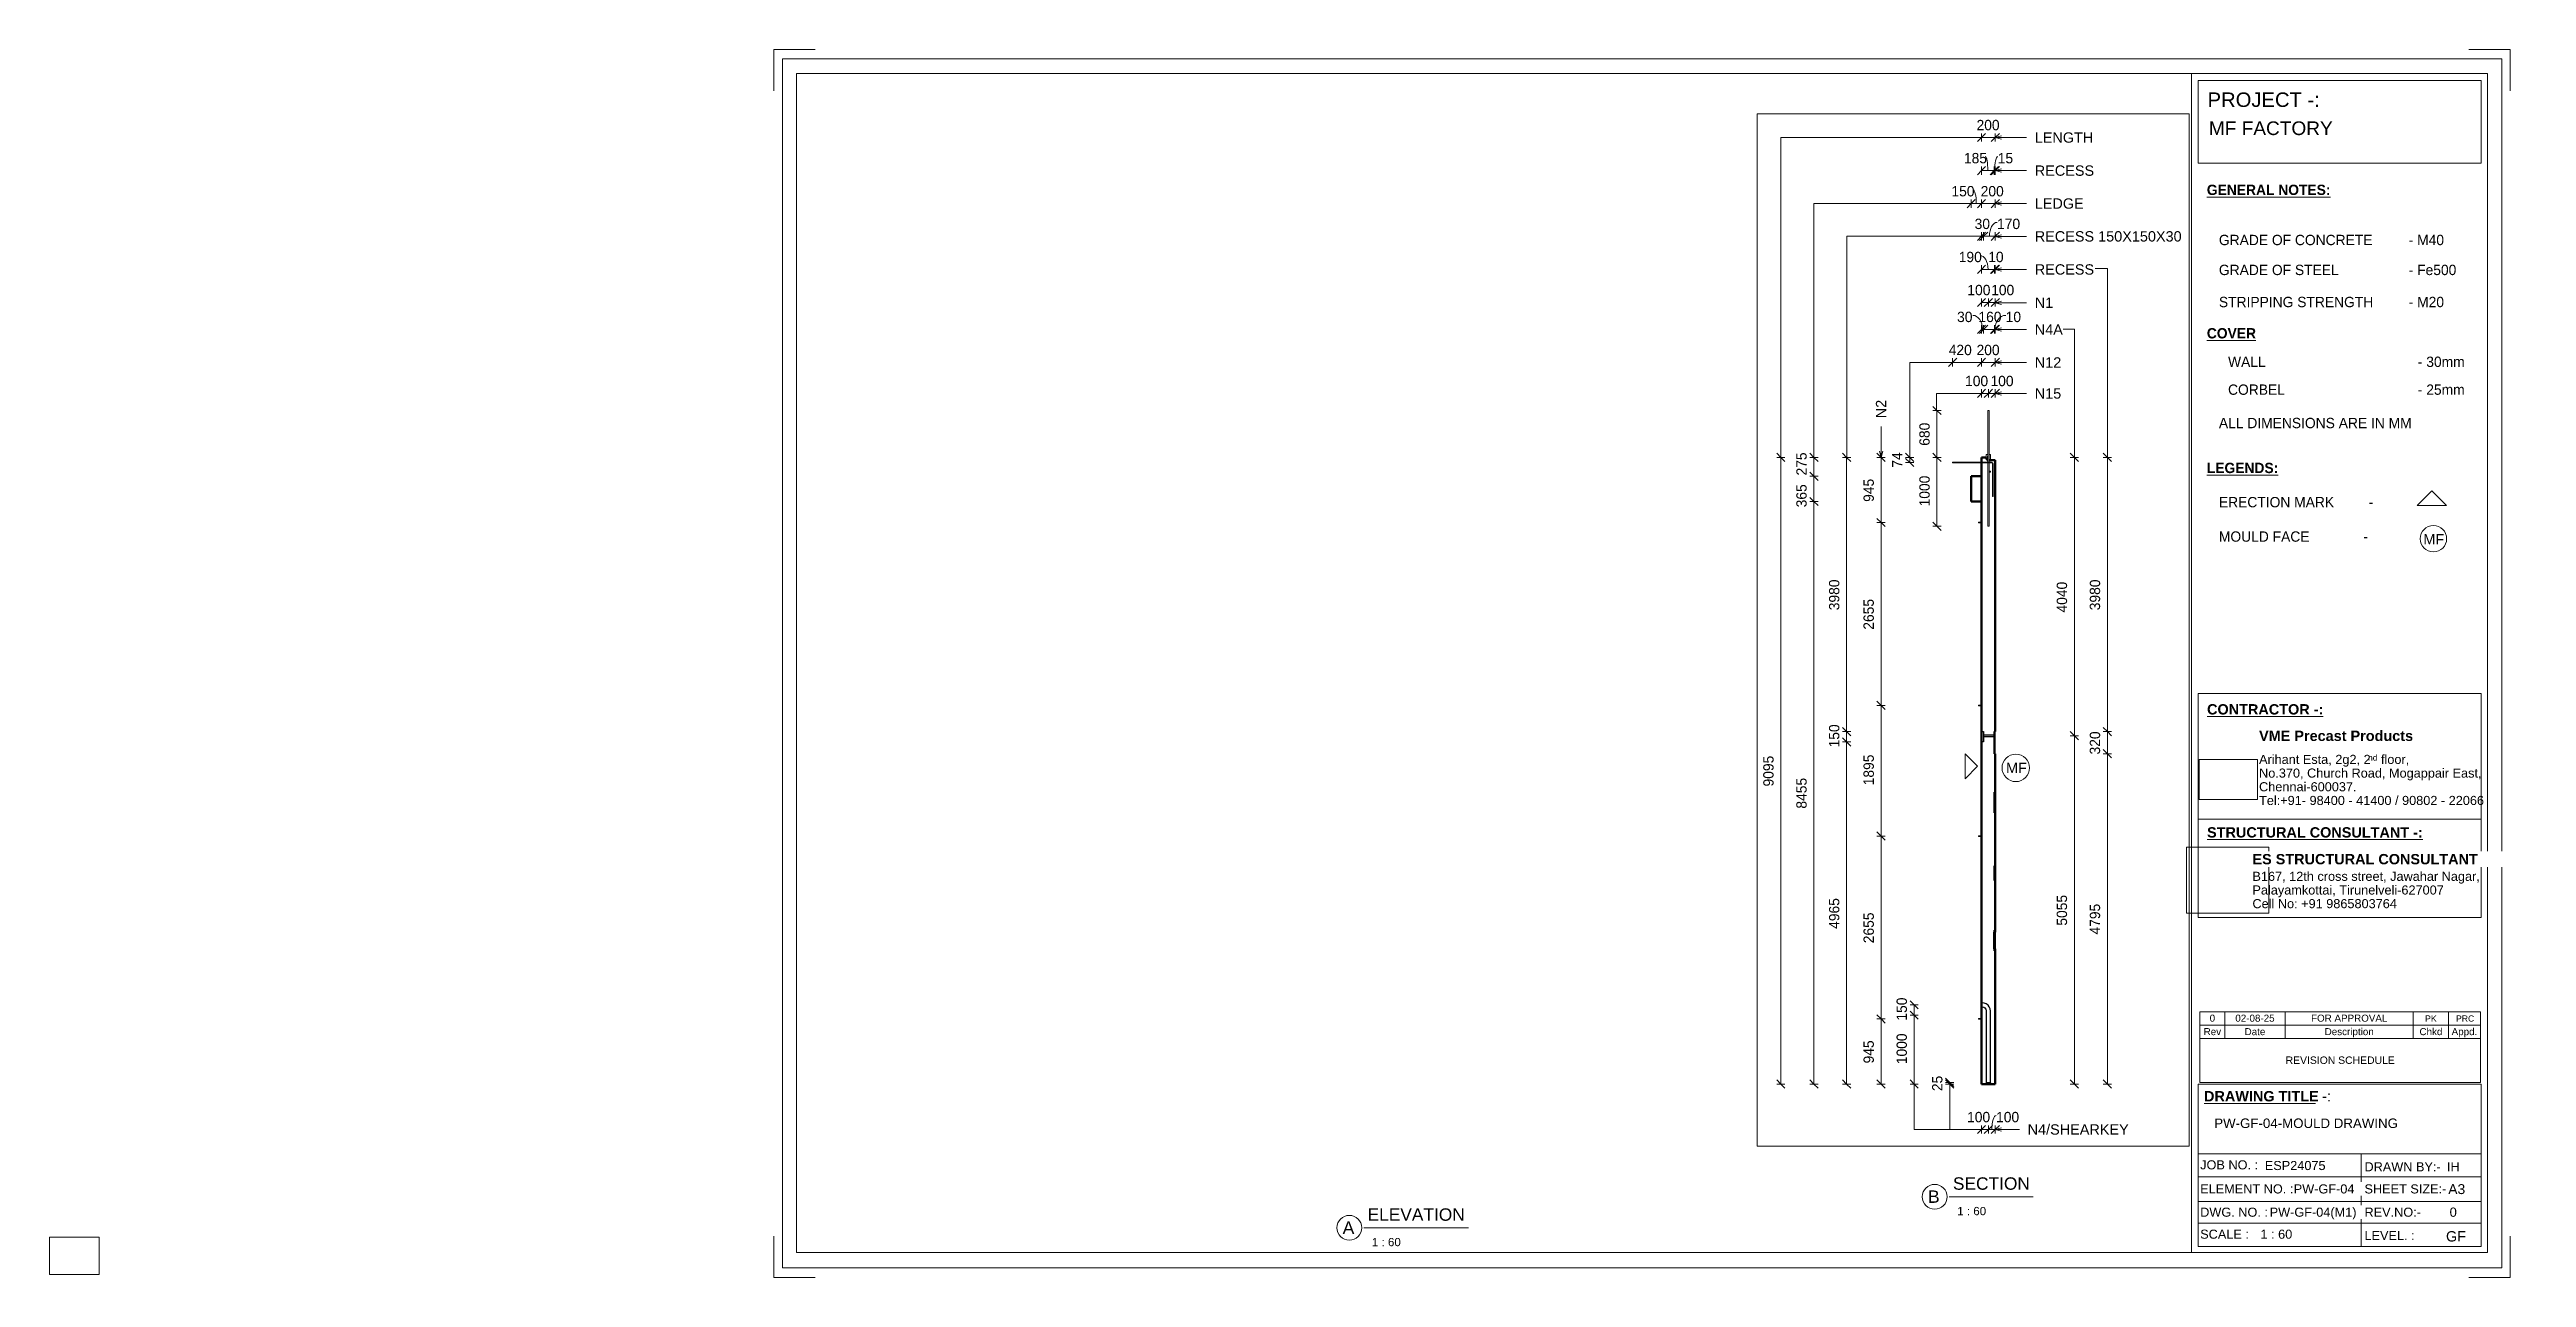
# Paper-space layout 'Layout1' of a CAD drawing. Header units: millimetres. Extents: x 0 to 599, y -1 to 296.
# The model-space entities are those that its viewports show. They can reach past a viewport. Long polylines and large blocks are cut down to what shows.
import ezdxf

# ---------------------------------------------------------------- set-up
doc = ezdxf.new("R2010")
doc.units = ezdxf.units.MM
doc.linetypes.add('Dash', pattern=[6.36, 3.18, -3.18])
for name, color, linetype, lineweight in [('A-ANNO-DIMS', 211, 'Continuous', 9), ('A-ANNO-DIMS-60', 211, 'Continuous', 9), ('A-DETL-MBND', 5, 'Continuous', 18), ('A-DETL-THIN', 151, 'Continuous', 18), ('A-GENM', 13, 'Continuous', 18), ('A-WALL', 113, 'Continuous', 25), ('A-WALL-HDLN', 110, 'Dash', 25), ('G-ANNO-SCHD', 231, 'Continuous', 9), ('G-ANNO-TEXT', 231, 'Continuous', 9), ('G-ANNO-TTLB', 6, 'Continuous', 9), ('G-ANNO-TTLB-MEDM', 33, 'Continuous', 9), ('G-ANNO-TTLB-THIN', 151, 'Continuous', 9), ('S-BEAM', 12, 'Continuous', 18), ('S-RBAR', 171, 'Continuous', 18)]:
    doc.layers.add(name, color=color, linetype=linetype, lineweight=lineweight)
doc.layers.add('G-ANNO-NPLT', color=191, linetype='Continuous')
doc.styles.add('Arial_1', font='arial.ttf', dxfattribs={"height": 150})
doc.styles.add('Arial_10', font='arial.ttf', dxfattribs={"height": 2.3})
doc.styles.add('Arial_11', font='arial.ttf', dxfattribs={"height": 1.8})
doc.styles.add('Arial_12', font='arial.ttf', dxfattribs={"height": 1.7})
doc.styles.add('Arial_13', font='arial.ttf', dxfattribs={"height": 2})
doc.styles.add('Arial_14', font='arial.ttf', dxfattribs={"height": 3})
doc.styles.add('Arial_15', font='arial.ttf', dxfattribs={"height": 1.5})
doc.styles.add('Arial_3', font='arial.ttf', dxfattribs={"height": 3.5})
doc.styles.add('Arial_4', font='arial.ttf', dxfattribs={"height": 2.2})
doc.styles.add('Arial_5', font='arial.ttf', dxfattribs={"height": 2.4})
doc.styles.add('Arial_6', font='arial.ttf', dxfattribs={"height": 2.5})
doc.styles.add('Arial_7', font='arial.ttf', dxfattribs={"height": 1.42976})
doc.styles.add('Arial_8', font='arial.ttf', dxfattribs={"height": 2.25})
doc.styles.add('Arial_9', font='arial.ttf', dxfattribs={"height": 3.3})
doc.styles.add('Arial_B', font='arialbd.ttf', dxfattribs={"height": 2.5})
doc.styles.add('Nirmala UI Semilight', font='NirmalaS.ttf', dxfattribs={"height": 150})
doc.styles.add('Nirmala UI Semilight_1', font='NirmalaS.ttf', dxfattribs={"height": 2.5})
doc.styles.add('Nirmala UI Semilight_B', font='', dxfattribs={"height": 2.5})
doc.styles.get('Nirmala UI Semilight_B').set_extended_font_data('Nirmala UI Semilight', bold=True)
doc.dimstyles.new('Arrow_Filled_-_2_5_NI_UI', dxfattribs={"dimscale": 304.8, "dimtxt": 157.104592, "dimasz": 0.393701, "dimexe": 0.19685, "dimexo": 0.0625, "dimgap": 0.19685, "dimtad": 1, "dimdec": 0, "dimzin": 0, "dimdsep": 46, "dimtxsty": 'Nirmala UI Semilight', "dimblk1": 'OBLIQUE', "dimblk2": 'OBLIQUE', "dimsah": 1, "dimcen": 0.09, "dimazin": 0, "dimtfac": 1, "dimtdec": 4, "dimtix": 1, "dimtmove": 0, "dimatfit": 3, "dimfxl": 0.19685, "dimfxlon": 1, "dimtvp": 1, "dimtolj": 1, "dimtzin": 0, "dimarcsym": 2})
doc.dimstyles.new('Arrow_Filled_-_2_5_NI_UI_1', dxfattribs={"dimscale": 304.8, "dimtxt": 157.104592, "dimasz": 0.393701, "dimexe": 0.19685, "dimexo": 0.0625, "dimgap": 0.19685, "dimtad": 1, "dimdec": 0, "dimzin": 0, "dimdsep": 46, "dimtxsty": 'Nirmala UI Semilight', "dimblk1": 'OBLIQUE', "dimblk2": 'OBLIQUE', "dimsah": 1, "dimcen": 0.09, "dimazin": 0, "dimtfac": 1, "dimtdec": 4, "dimtix": 1, "dimtmove": 2, "dimatfit": 3, "dimfxl": 0.19685, "dimfxlon": 1, "dimtvp": 1, "dimtolj": 1, "dimtzin": 0, "dimarcsym": 2})
doc.dimstyles.new('Arrow_Filled_-_2_5_NI_UI_2', dxfattribs={"dimscale": 304.8, "dimtxt": 157.104592, "dimasz": 0.393701, "dimexe": 0.19685, "dimexo": 0.0625, "dimgap": 0.19685, "dimtad": 1, "dimdec": 0, "dimzin": 0, "dimdsep": 46, "dimtxsty": 'Nirmala UI Semilight', "dimblk1": 'OBLIQUE', "dimblk2": 'OBLIQUE', "dimsah": 1, "dimcen": 0.09, "dimazin": 0, "dimtfac": 1, "dimtdec": 4, "dimtix": 1, "dimtmove": 1, "dimatfit": 3, "dimfxl": 0.19685, "dimfxlon": 1, "dimtvp": 1, "dimtolj": 1, "dimtzin": 0, "dimarcsym": 2})
picture_1 = doc.add_image_def('image1.jpg', size_in_pixel=(996, 686))
picture_2 = doc.add_image_def('image2.jpg', size_in_pixel=(1600, 1280))

psp = doc.layouts.get("Layout1")

msp = doc.modelspace()

# ---------------------------------------------------------------- texts
at = {"layer": 'G-ANNO-TEXT', "color": 7, "char_height": 150, "attachment_point": 1, "style": 'Arial_1'}
for s, insert, width in [('LENGTH', (5776.85, 12416.7), 1029.3667), ('RECESS', (5776.85, 11936.7), 1038.987), ('LEDGE', (5776.85, 11459.2), 856.2023), ('RECESS 150X150X30', (5776.85, 10982.59), 2563.7966), ('RECESS', (5776.85, 10502.59), 1038.987), ('N1', (5776.85, 10020.09), 322.2784), ('N4A', (5776.85, 9630.09), 490.6327), ('N12', (5776.85, 9152.59), 461.772), ('N15', (5776.85, 8702.59), 461.772), ('MF', (5359.78, 3268.65), 360.7594), ('N4/SHEARKEY', (5673.33, -1978.62), 1770.126)]:
    msp.add_mtext(s, dxfattribs=dict(at, insert=insert, width=width))
at = {"layer": 'G-ANNO-TEXT', "color": 7, "insert": (3470.87, 8267.78), "char_height": 150, "width": 322.2784, "attachment_point": 1, "rotation": 90, "style": 'Arial_1'}
msp.add_mtext('N2', dxfattribs=at)

# ---------------------------------------------------------------- blocks, each defined once
blk = doc.blocks.new('ES-Landscape-A3 - ES-Landscape-A3-502445-PW-GF-04-MOULD DRAWING')
at = {"layer": 'G-ANNO-TTLB'}
for p, q in [((175.24, 296.27), (185.24, 296.27)), ((175.24, 296.27), (175.24, 286.27)), ((595.24, 296.27), (585.24, 296.27)), ((595.24, 296.27), (595.24, 286.27)), ((519.77, 140.54), (588.2, 140.54)), ((519.77, 86.33), (519.77, 140.54)), ((588.2, 86.33), (588.2, 140.54)), ((519.77, 110.14), (588.2, 110.14)), ((519.77, 6.78), (519.77, 46.03)), ((588.2, 6.78), (588.2, 46.03)), ((559.23, 29.2), (559.23, 6.78)), ((175.24, -0.73), (175.24, 9.27)), ((595.24, -0.73), (595.24, 9.27)), ((175.24, -0.73), (185.24, -0.73)), ((595.24, -0.73), (585.24, -0.73))]:
    blk.add_line(p, q, dxfattribs=at)
at = {"layer": 'G-ANNO-TTLB-MEDM'}
for p, q in [((180.73, 290.44), (180.73, 5.31)), ((180.73, 290.44), (589.79, 290.44)), ((518.17, 290.44), (518.17, 5.31)), ((519.77, 268.77), (519.77, 288.77)), ((519.77, 288.77), (588.2, 288.77)), ((588.2, 288.77), (588.2, 268.77)), ((589.79, 290.44), (589.79, 5.31)), ((588.2, 268.77), (519.77, 268.77)), ((519.77, 86.33), (588.2, 86.33)), ((519.77, 6.78), (588.2, 6.78)), ((180.73, 5.31), (589.79, 5.31))]:
    blk.add_line(p, q, dxfattribs=at)
at = {"layer": 'G-ANNO-TTLB-THIN'}
for p, q in [((177.29, 294.03), (177.29, 1.56)), ((593.23, 294.03), (177.29, 294.03)), ((593.23, 1.56), (593.23, 294.03)), ((519.77, 46.03), (588.2, 46.03)), ((519.77, 29.2), (588.2, 29.2)), ((519.77, 23.64), (588.2, 23.64)), ((519.77, 17.68), (588.2, 17.68)), ((519.77, 12.43), (588.2, 12.43)), ((177.29, 1.56), (593.23, 1.56))]:
    blk.add_line(p, q, dxfattribs=at)
at = {"layer": 'G-ANNO-TTLB', "char_height": 2.2, "attachment_point": 1, "style": 'Arial_4'}
for s, insert, width in [('No.370, Church Road, Mogappair East,', (534.5, 122.37), 63.4135), ('Tel:+91- 98400 - 41400 / 90802 - 22066 ', (534.5, 115.75), 65.2574), ('Chennai-600037.', (534.5, 119.06), 27.6582), ('Cell No: +91 9865803764', (532.9, 90.79), 41.0464), ('Palayamkottai, Tirunelveli-627007', (532.9, 94.09), 54.4346), ('JOB NO. :', (520.26, 27.61), 16.5949), ('DRAWN BY:-', (560, 27.14), 21.7257), ('ELEMENT NO. :', (520.26, 21.79), 26.5359), ('SHEET SIZE:-', (560, 21.79), 23.2489), ('DWG. NO. :', (520.26, 16.16), 19.481), ('REV.NO:-', (560, 16.16), 16.0338), ('SCALE :', (520.26, 10.84), 13.8692), ('LEVEL. :', (560, 10.53), 14.3502)]:
    blk.add_mtext(s, dxfattribs=dict(at, insert=insert, width=width))
at = {"layer": 'G-ANNO-TTLB'}
image = blk.add_image(picture_1, insert=(520, 114.84), size_in_units=(14.11, 9.72), dxfattribs=at)
image.dxf.flags = 7
image = blk.add_image(picture_2, insert=(516.95, 87.39), size_in_units=(19.92, 15.93), dxfattribs=at)
image.dxf.flags = 7
at = {"layer": 'G-ANNO-TTLB', "attachment_point": 1, "bg_fill": 3, "box_fill_scale": 1.25, "bg_fill_color": 256, "bg_fill_true_color": 13158600, "bg_fill_transparency": 0}
for s, insert, char_height, width, style in [('PROJECT -:', (522.05, 285.89), 3.5, 33.3502, 'Arial_3'), ('\\LCONTRACTOR -:', (521.92, 137.94), 2.5, 33.9114, 'Arial_B'), ('\\LSTRUCTURAL CONSULTANT -:', (521.92, 108.18), 2.5, 62.8523, 'Arial_B'), ('\\LDRAWING TITLE', (521.19, 44.36), 2.5, 33.4304, 'Arial_B'), ('A3', (580.27, 21.84), 2.4, 4.9705, 'Arial_5')]:
    blk.add_mtext(s, dxfattribs=dict(at, insert=insert, char_height=char_height, width=width, style=style))
at = {"layer": 'G-ANNO-TTLB', "char_height": 2.5, "attachment_point": 1, "style": 'Arial_B', "bg_fill": 3, "box_fill_scale": 1.25, "bg_fill_color": 256, "bg_fill_true_color": 13158600, "bg_fill_transparency": 0}
for s, insert, width in [('VME Precast Products', (534.5, 131.53), 45.135), ('ES STRUCTURAL CONSULTANT', (532.9, 101.7), 65.6582), ('\\fArial|b1|i0|c0|p34|; ', (548.78, 44.36), 1.2025)]:
    blk.add_mtext(s, dxfattribs=dict(at, insert=insert, width=width))
at = {"layer": 'G-ANNO-TTLB', "attachment_point": 1}
for s, insert, char_height, width, style in [('Arihant Esta, 2g2, 2', (534.5, 125.68), 2.2, 31.9873, 'Arial_4'), ('nd', (560.89, 125.72), 1.43, 2.7257, 'Arial_7'), (' floor,', (563.14, 125.68), 2.2, 9.1392, 'Arial_4'), ('B167, 12th cross street, Jawahar Nagar,', (532.9, 97.4), 2.2, 65.1772, 'Arial_4')]:
    blk.add_mtext(s, dxfattribs=dict(at, insert=insert, char_height=char_height, width=width, style=style))
at = {"layer": 'G-ANNO-TTLB', "insert": (549.77, 44.36), "char_height": 2.5, "width": 2.6456, "attachment_point": 1, "style": 'Arial_6', "bg_fill": 3, "box_fill_scale": 1.25, "bg_fill_color": 256, "bg_fill_true_color": 13158600, "bg_fill_transparency": 0}
blk.add_mtext('-:', dxfattribs=at)
blk = doc.blocks.new('Viewport - M_View Title-1040-PW-GF-04-MOULD DRAWING')
at = {"layer": 'G-ANNO-TTLB'}
for start, end in [(360, 180), (180, 0)]:
    blk.add_arc((-3.5, 0), 3, start, end, dxfattribs=at)
blk = doc.blocks.new('RR spread anchor face based - RR-SA-2_5-150-1876458-Elevation Right')
at = {"layer": 'A-GENM'}
for p, q in [((20219.57, 6759.9), (20224.57, 6759.9)), ((20219.57, 6749.9), (20219.57, 6759.9)), ((20224.57, 6759.9), (20264.57, 6759.9)), ((20224.57, 6759.9), (20224.57, 6749.9)), ((20224.57, 6749.9), (20219.57, 6749.9)), ((20264.57, 6749.9), (20224.57, 6749.9))]:
    blk.add_line(p, q, dxfattribs=at)
blk = doc.blocks.new('RR spread anchor face based - RR-SA-7_5-260-1726841-Elevation Right')
at = {"layer": 'A-GENM'}
for p, q in [((20337.07, 7740.6), (20334.57, 7735.6)), ((20334.57, 7735.6), (20334.57, 7700)), ((20354.57, 7740.6), (20337.07, 7740.6)), ((20392.07, 7740.6), (20374.57, 7740.6)), ((20394.57, 7735.6), (20392.07, 7740.6)), ((20394.57, 7660), (20394.57, 7735.6)), ((20351.57, 7703.1), (20351.57, 7707.1)), ((20377.57, 7707.1), (20377.57, 7703.1)), ((20394.57, 7500.7), (20374.57, 7500.7)), ((20394.57, 7484.7), (20394.57, 7500.7)), ((20374.57, 7484.7), (20394.57, 7484.7))]:
    blk.add_line(p, q, dxfattribs=at)
for centre, start, end in [((20364.57, 7707.1), 140.86375, 180), ((20364.57, 7707.1), 0, 39.13625), ((20364.57, 7703.1), 180, 219.13625), ((20364.57, 7703.1), 320.86375, 0)]:
    blk.add_arc(centre, 13, start, end, dxfattribs=at)
blk = doc.blocks.new('M_Rectangular Corbel - M_Rectangular Corbel-2619637-Elevation Right')
at = {"layer": 'S-BEAM', "lineweight": 50}
for p, q in [((20264.57, 7425), (20114.57, 7425)), ((20114.57, 7425), (20114.57, 7060)), ((20264.57, 7060), (20264.57, 7425)), ((20114.57, 7060), (20264.57, 7060))]:
    blk.add_line(p, q, dxfattribs=at)
blk = doc.blocks.new('DIMBLOCK119-Elevation Right')
at = {"layer": 'A-ANNO-DIMS-60'}
for p, q in [((5003.49, 12342.07), (5063.49, 12402.07)), ((5003.49, 12342.07), (5003.49, 12402.07)), ((5203.49, 12342.07), (5263.49, 12402.07)), ((5203.49, 12342.07), (5203.49, 12402.07)), ((5003.49, 12342.07), (4943.49, 12282.07)), ((5003.49, 12342.07), (5203.49, 12342.07)), ((5003.49, 12342.07), (5003.49, 12282.07)), ((5203.49, 12342.07), (5143.49, 12282.07)), ((5203.49, 12342.07), (5203.49, 12282.07))]:
    blk.add_line(p, q, dxfattribs=at)
at = {"layer": 'A-ANNO-DIMS-60', "color": 0, "insert": (4932.1, 12597.77), "char_height": 150, "width": 411.3284, "attachment_point": 1, "line_spacing_factor": 1.142579, "style": 'Nirmala UI Semilight'}
blk.add_mtext('200', dxfattribs=at)
blk = doc.blocks.new('_Oblique')
at = {"color": 0, "linetype": 'ByBlock', "lineweight": -2}
blk.add_line((-0.5, -0.5), (0.5, 0.5), dxfattribs=at)
blk = doc.blocks.new('DIMBLOCK120-Elevation Right')
at = {"layer": 'A-ANNO-DIMS-60'}
for p, q in [((4853.49, 11382.07), (4913.49, 11442.07)), ((4853.49, 11382.07), (4853.49, 11442.07)), ((5003.49, 11382.07), (5063.49, 11442.07)), ((5003.49, 11382.07), (5003.49, 11442.07)), ((4853.49, 11382.07), (4793.49, 11322.07)), ((4853.49, 11382.07), (5003.49, 11382.07)), ((4853.49, 11382.07), (4853.49, 11322.07)), ((5003.49, 11382.07), (4943.49, 11322.07)), ((5003.49, 11382.07), (5003.49, 11322.07))]:
    blk.add_line(p, q, dxfattribs=at)
blk.add_ellipse((4876.25, 11382.07), major_axis=(0, 202.82), ratio=0.257541, start_param=4.712389, end_param=6.283185, dxfattribs=at)
at = {"layer": 'A-ANNO-DIMS-60', "color": 0, "insert": (4567.76, 11637.77), "char_height": 150, "width": 370.1955, "attachment_point": 1, "line_spacing_factor": 1.142579, "style": 'Nirmala UI Semilight'}
blk.add_mtext('150', dxfattribs=at)
blk = doc.blocks.new('DIMBLOCK121-Elevation Right')
at = {"layer": 'A-ANNO-DIMS-60'}
for p, q in [((5003.49, 11382.07), (5063.49, 11442.07)), ((5003.49, 11382.07), (5003.49, 11442.07)), ((5203.49, 11382.07), (5263.49, 11442.07)), ((5203.49, 11382.07), (5203.49, 11442.07)), ((5003.49, 11382.07), (4943.49, 11322.07)), ((5003.49, 11382.07), (5203.49, 11382.07)), ((5003.49, 11382.07), (5003.49, 11322.07)), ((5203.49, 11382.07), (5143.49, 11322.07)), ((5203.49, 11382.07), (5203.49, 11322.07))]:
    blk.add_line(p, q, dxfattribs=at)
at = {"layer": 'A-ANNO-DIMS-60', "color": 0, "insert": (4991.96, 11637.77), "char_height": 150, "width": 411.3284, "attachment_point": 1, "line_spacing_factor": 1.142579, "style": 'Nirmala UI Semilight'}
blk.add_mtext('200', dxfattribs=at)
blk = doc.blocks.new('DIMBLOCK122-Elevation Right')
at = {"layer": 'A-ANNO-DIMS-60'}
for p, q in [((5003.49, 9947.97), (5063.49, 10007.97)), ((5003.49, 9947.97), (5003.49, 10007.97)), ((5103.49, 9947.97), (5163.49, 10007.97)), ((5103.49, 9947.97), (5103.49, 10007.97)), ((5003.49, 9947.97), (4943.49, 9887.97)), ((5003.49, 9947.97), (5103.49, 9947.97)), ((5003.49, 9947.97), (5003.49, 9887.97)), ((5103.49, 9947.97), (5043.49, 9887.97)), ((5103.49, 9947.97), (5103.49, 9887.97))]:
    blk.add_line(p, q, dxfattribs=at)
at = {"layer": 'A-ANNO-DIMS-60', "color": 0, "insert": (4798.4, 10203.67), "char_height": 150, "width": 370.1955, "attachment_point": 1, "line_spacing_factor": 1.142579, "style": 'Nirmala UI Semilight'}
blk.add_mtext('100', dxfattribs=at)
blk = doc.blocks.new('DIMBLOCK123-Elevation Right')
at = {"layer": 'A-ANNO-DIMS-60'}
for p, q in [((5103.49, 9947.97), (5163.49, 10007.97)), ((5103.49, 9947.97), (5103.49, 10007.97)), ((5203.49, 9947.97), (5263.49, 10007.97)), ((5203.49, 9947.97), (5203.49, 10007.97)), ((5103.49, 9947.97), (5043.49, 9887.97)), ((5103.49, 9947.97), (5203.49, 9947.97)), ((5103.49, 9947.97), (5103.49, 9887.97)), ((5203.49, 9947.97), (5143.49, 9887.97)), ((5203.49, 9947.97), (5203.49, 9887.97))]:
    blk.add_line(p, q, dxfattribs=at)
at = {"layer": 'A-ANNO-DIMS-60', "color": 0, "insert": (5144.26, 10203.67), "char_height": 150, "width": 370.1955, "attachment_point": 1, "line_spacing_factor": 1.142579, "style": 'Nirmala UI Semilight'}
blk.add_mtext('100', dxfattribs=at)
blk = doc.blocks.new('DIMBLOCK124-Elevation Right')
at = {"layer": 'A-ANNO-DIMS-60'}
for p, q in [((3961.75, 7700), (3901.75, 7760)), ((3961.75, 7700), (3901.75, 7700)), ((3961.75, 7626), (3961.75, 7700)), ((3961.75, 7700), (4021.75, 7640)), ((3961.75, 7700), (4021.75, 7700)), ((3961.75, 7626), (3901.75, 7686)), ((3961.75, 7626), (3901.75, 7626)), ((3961.75, 7626), (4021.75, 7566)), ((3961.75, 7626), (4021.75, 7626))]:
    blk.add_line(p, q, dxfattribs=at)
at = {"layer": 'A-ANNO-DIMS-60', "color": 0, "insert": (3706.04, 7550.17), "char_height": 150, "width": 270.7912, "attachment_point": 1, "rotation": 90, "line_spacing_factor": 1.142579, "style": 'Nirmala UI Semilight'}
blk.add_mtext('74', dxfattribs=at)
blk = doc.blocks.new('DIMBLOCK125-Elevation Right')
at = {"layer": 'A-ANNO-DIMS-60'}
for p, q in [((2091.58, 7700), (2031.58, 7760)), ((2091.58, 7700), (2031.58, 7700)), ((2091.58, -1395), (2091.58, 7700)), ((2091.58, 7700), (2151.58, 7640)), ((2091.58, 7700), (2151.58, 7700)), ((2091.58, -1395), (2031.58, -1335)), ((2091.58, -1395), (2031.58, -1395)), ((2091.58, -1395), (2151.58, -1455)), ((2091.58, -1395), (2151.58, -1395))]:
    blk.add_line(p, q, dxfattribs=at)
at = {"layer": 'A-ANNO-DIMS-60', "color": 0, "insert": (1835.88, 2923.98), "char_height": 150, "width": 548.4378, "attachment_point": 1, "rotation": 90, "line_spacing_factor": 1.142579, "style": 'Nirmala UI Semilight'}
blk.add_mtext('9095', dxfattribs=at)
blk = doc.blocks.new('DIMBLOCK126-Elevation Right')
at = {"layer": 'A-ANNO-DIMS-60'}
for p, q in [((3546.75, -450.1), (3486.75, -390.1)), ((3546.75, -450.1), (3486.75, -450.1)), ((3546.75, -1395), (3546.75, -450.1)), ((3546.75, -450.1), (3606.75, -510.1)), ((3546.75, -450.1), (3606.75, -450.1)), ((3546.75, -1395), (3486.75, -1335)), ((3546.75, -1395), (3486.75, -1395)), ((3546.75, -1395), (3606.75, -1455)), ((3546.75, -1395), (3606.75, -1395))]:
    blk.add_line(p, q, dxfattribs=at)
at = {"layer": 'A-ANNO-DIMS-60', "color": 0, "insert": (3291.04, -1095.37), "char_height": 150, "width": 414.7561, "attachment_point": 1, "rotation": 90, "line_spacing_factor": 1.142579, "style": 'Nirmala UI Semilight'}
blk.add_mtext('945', dxfattribs=at)
blk = doc.blocks.new('DIMBLOCK127-Elevation Right')
at = {"layer": 'A-ANNO-DIMS-60'}
for p, q in [((3546.75, 2204.9), (3486.75, 2264.9)), ((3546.75, 2204.9), (3486.75, 2204.9)), ((3546.75, -450.1), (3546.75, 2204.9)), ((3546.75, 2204.9), (3606.75, 2144.9)), ((3546.75, 2204.9), (3606.75, 2204.9)), ((3546.75, -450.1), (3486.75, -390.1)), ((3546.75, -450.1), (3486.75, -450.1)), ((3546.75, -450.1), (3606.75, -510.1)), ((3546.75, -450.1), (3606.75, -450.1))]:
    blk.add_line(p, q, dxfattribs=at)
at = {"layer": 'A-ANNO-DIMS-60', "color": 0, "insert": (3291.04, 648.88), "char_height": 150, "width": 548.4378, "attachment_point": 1, "rotation": 90, "line_spacing_factor": 1.142579, "style": 'Nirmala UI Semilight'}
blk.add_mtext('2655', dxfattribs=at)
blk = doc.blocks.new('DIMBLOCK128-Elevation Right')
at = {"layer": 'A-ANNO-DIMS-60'}
for p, q in [((3546.75, 4099.9), (3486.75, 4159.9)), ((3546.75, 4099.9), (3486.75, 4099.9)), ((3546.75, 2204.9), (3546.75, 4099.9)), ((3546.75, 4099.9), (3606.75, 4039.9)), ((3546.75, 4099.9), (3606.75, 4099.9)), ((3546.75, 2204.9), (3486.75, 2264.9)), ((3546.75, 2204.9), (3486.75, 2204.9)), ((3546.75, 2204.9), (3606.75, 2144.9)), ((3546.75, 2204.9), (3606.75, 2204.9))]:
    blk.add_line(p, q, dxfattribs=at)
at = {"layer": 'A-ANNO-DIMS-60', "color": 0, "insert": (3291.04, 2941.02), "char_height": 150, "width": 507.305, "attachment_point": 1, "rotation": 90, "line_spacing_factor": 1.142579, "style": 'Nirmala UI Semilight'}
blk.add_mtext('1895', dxfattribs=at)
blk = doc.blocks.new('DIMBLOCK129-Elevation Right')
at = {"layer": 'A-ANNO-DIMS-60'}
for p, q in [((3546.75, 6754.9), (3486.75, 6814.9)), ((3546.75, 6754.9), (3486.75, 6754.9)), ((3546.75, 4099.9), (3546.75, 6754.9)), ((3546.75, 6754.9), (3606.75, 6694.9)), ((3546.75, 6754.9), (3606.75, 6754.9)), ((3546.75, 4099.9), (3486.75, 4159.9)), ((3546.75, 4099.9), (3486.75, 4099.9)), ((3546.75, 4099.9), (3606.75, 4039.9)), ((3546.75, 4099.9), (3606.75, 4099.9))]:
    blk.add_line(p, q, dxfattribs=at)
at = {"layer": 'A-ANNO-DIMS-60', "color": 0, "insert": (3291.04, 5198.88), "char_height": 150, "width": 548.4378, "attachment_point": 1, "rotation": 90, "line_spacing_factor": 1.142579, "style": 'Nirmala UI Semilight'}
blk.add_mtext('2655', dxfattribs=at)
blk = doc.blocks.new('DIMBLOCK130-Elevation Right')
at = {"layer": 'A-ANNO-DIMS-60'}
for p, q in [((3546.75, 7700), (3486.75, 7760)), ((3546.75, 7700), (3486.75, 7700)), ((3546.75, 6754.9), (3546.75, 7700)), ((3546.75, 7700), (3606.75, 7640)), ((3546.75, 7700), (3606.75, 7700)), ((3546.75, 6754.9), (3486.75, 6814.9)), ((3546.75, 6754.9), (3486.75, 6754.9)), ((3546.75, 6754.9), (3606.75, 6694.9)), ((3546.75, 6754.9), (3606.75, 6754.9))]:
    blk.add_line(p, q, dxfattribs=at)
at = {"layer": 'A-ANNO-DIMS-60', "color": 0, "insert": (3291.04, 7054.63), "char_height": 150, "width": 414.7561, "attachment_point": 1, "rotation": 90, "line_spacing_factor": 1.142579, "style": 'Nirmala UI Semilight'}
blk.add_mtext('945', dxfattribs=at)
blk = doc.blocks.new('DIMBLOCK131-Elevation Right')
at = {"layer": 'A-ANNO-DIMS-60'}
for p, q in [((5003.49, -2054.49), (5063.49, -1994.49)), ((5003.49, -2054.49), (5003.49, -1994.49)), ((5103.49, -2054.49), (5163.49, -1994.49)), ((5103.49, -2054.49), (5103.49, -1994.49)), ((5003.49, -2054.49), (4943.49, -2114.49)), ((5003.49, -2054.49), (5103.49, -2054.49)), ((5003.49, -2054.49), (5003.49, -2114.49)), ((5103.49, -2054.49), (5043.49, -2114.49)), ((5103.49, -2054.49), (5103.49, -2114.49))]:
    blk.add_line(p, q, dxfattribs=at)
at = {"layer": 'A-ANNO-DIMS-60', "color": 0, "insert": (4794.33, -1798.79), "char_height": 150, "width": 370.1955, "attachment_point": 1, "line_spacing_factor": 1.142579, "style": 'Nirmala UI Semilight'}
blk.add_mtext('100', dxfattribs=at)
blk = doc.blocks.new('DIMBLOCK132-Elevation Right')
at = {"layer": 'A-ANNO-DIMS-60'}
for p, q in [((5103.49, -2054.49), (5163.49, -1994.49)), ((5103.49, -2054.49), (5103.49, -1994.49)), ((5203.49, -2054.49), (5263.49, -1994.49)), ((5203.49, -2054.49), (5203.49, -1994.49)), ((5103.49, -2054.49), (5043.49, -2114.49)), ((5103.49, -2054.49), (5203.49, -2054.49)), ((5103.49, -2054.49), (5103.49, -2114.49)), ((5203.49, -2054.49), (5143.49, -2114.49)), ((5203.49, -2054.49), (5203.49, -2114.49))]:
    blk.add_line(p, q, dxfattribs=at)
blk.add_ellipse((5215.43, -2054.49), major_axis=(0, 202.82), ratio=0.305422, start_param=0, end_param=1.570796, dxfattribs=at)
at = {"layer": 'A-ANNO-DIMS-60', "color": 0, "insert": (5215.43, -1798.79), "char_height": 150, "width": 370.1955, "attachment_point": 1, "line_spacing_factor": 1.142579, "style": 'Nirmala UI Semilight'}
blk.add_mtext('100', dxfattribs=at)
blk = doc.blocks.new('DIMBLOCK133-Elevation Right')
at = {"layer": 'A-ANNO-DIMS-60'}
for p, q in [((4026.75, -395), (3966.75, -335)), ((4026.75, -395), (3966.75, -395)), ((4026.75, -1395), (4026.75, -395)), ((4026.75, -395), (4086.75, -455)), ((4026.75, -395), (4086.75, -395)), ((4026.75, -1395), (3966.75, -1335)), ((4026.75, -1395), (3966.75, -1395)), ((4026.75, -1395), (4086.75, -1455)), ((4026.75, -1395), (4086.75, -1395))]:
    blk.add_line(p, q, dxfattribs=at)
at = {"layer": 'A-ANNO-DIMS-60', "color": 0, "insert": (3771.04, -1106.38), "char_height": 150, "width": 507.305, "attachment_point": 1, "rotation": 90, "line_spacing_factor": 1.142579, "style": 'Nirmala UI Semilight'}
blk.add_mtext('1000', dxfattribs=at)
blk = doc.blocks.new('DIMBLOCK134-Elevation Right')
at = {"layer": 'A-ANNO-DIMS-60'}
for p, q in [((4026.75, -245), (3966.75, -185)), ((4026.75, -245), (3966.75, -245)), ((4026.75, -395), (4026.75, -245)), ((4026.75, -245), (4086.75, -305)), ((4026.75, -245), (4086.75, -245)), ((4026.75, -395), (3966.75, -335)), ((4026.75, -395), (3966.75, -395)), ((4026.75, -395), (4086.75, -455)), ((4026.75, -395), (4086.75, -395))]:
    blk.add_line(p, q, dxfattribs=at)
at = {"layer": 'A-ANNO-DIMS-60', "color": 0, "insert": (3771.04, -474.25), "char_height": 150, "width": 370.1955, "attachment_point": 1, "rotation": 90, "line_spacing_factor": 1.142579, "style": 'Nirmala UI Semilight'}
blk.add_mtext('150', dxfattribs=at)
blk = doc.blocks.new('DIMBLOCK135-Elevation Right')
at = {"layer": 'A-ANNO-DIMS-60'}
for p, q in [((4542.74, -1370), (4482.74, -1310)), ((4542.74, -1395), (4482.74, -1335)), ((4542.74, -1370), (4482.74, -1370)), ((4542.74, -1395), (4542.74, -1370)), ((4542.74, -1370), (4602.74, -1430)), ((4542.74, -1370), (4602.74, -1370)), ((4542.74, -1395), (4482.74, -1395)), ((4542.74, -1395), (4602.74, -1455)), ((4542.74, -1395), (4602.74, -1395))]:
    blk.add_line(p, q, dxfattribs=at)
at = {"layer": 'A-ANNO-DIMS-60', "color": 0, "insert": (4287.04, -1496.76), "char_height": 150, "width": 274.2189, "attachment_point": 1, "rotation": 90, "line_spacing_factor": 1.142579, "style": 'Nirmala UI Semilight'}
blk.add_mtext('25', dxfattribs=at)
blk = doc.blocks.new('DIMBLOCK136-Elevation Right')
at = {"layer": 'A-ANNO-DIMS-60'}
for p, q in [((4583.49, 9077.97), (4643.49, 9137.97)), ((4583.49, 9077.97), (4583.49, 9137.97)), ((5003.49, 9077.97), (5063.49, 9137.97)), ((5003.49, 9077.97), (5003.49, 9137.97)), ((4583.49, 9077.97), (4523.49, 9017.97)), ((4583.49, 9077.97), (5003.49, 9077.97)), ((4583.49, 9077.97), (4583.49, 9017.97)), ((5003.49, 9077.97), (4943.49, 9017.97)), ((5003.49, 9077.97), (5003.49, 9017.97))]:
    blk.add_line(p, q, dxfattribs=at)
at = {"layer": 'A-ANNO-DIMS-60', "color": 0, "insert": (4528.05, 9333.67), "char_height": 150, "width": 414.7561, "attachment_point": 1, "line_spacing_factor": 1.142579, "style": 'Nirmala UI Semilight'}
blk.add_mtext('420', dxfattribs=at)
blk = doc.blocks.new('DIMBLOCK137-Elevation Right')
at = {"layer": 'A-ANNO-DIMS-60'}
for p, q in [((5003.49, 9077.97), (5063.49, 9137.97)), ((5003.49, 9077.97), (5003.49, 9137.97)), ((5203.49, 9077.97), (5263.49, 9137.97)), ((5203.49, 9077.97), (5203.49, 9137.97)), ((5003.49, 9077.97), (4943.49, 9017.97)), ((5003.49, 9077.97), (5203.49, 9077.97)), ((5003.49, 9077.97), (5003.49, 9017.97)), ((5203.49, 9077.97), (5143.49, 9017.97)), ((5203.49, 9077.97), (5203.49, 9017.97))]:
    blk.add_line(p, q, dxfattribs=at)
at = {"layer": 'A-ANNO-DIMS-60', "color": 0, "insert": (4932.1, 9333.67), "char_height": 150, "width": 411.3284, "attachment_point": 1, "line_spacing_factor": 1.142579, "style": 'Nirmala UI Semilight'}
blk.add_mtext('200', dxfattribs=at)
blk = doc.blocks.new('DIMBLOCK138-Elevation Right')
at = {"layer": 'A-ANNO-DIMS-60'}
for p, q in [((5003.49, 8627.97), (5063.49, 8687.97)), ((5003.49, 8627.97), (5003.49, 8687.97)), ((5103.49, 8627.97), (5163.49, 8687.97)), ((5103.49, 8627.97), (5103.49, 8687.97)), ((5003.49, 8627.97), (4943.49, 8567.97)), ((5003.49, 8627.97), (5103.49, 8627.97)), ((5003.49, 8627.97), (5003.49, 8567.97)), ((5103.49, 8627.97), (5043.49, 8567.97)), ((5103.49, 8627.97), (5103.49, 8567.97))]:
    blk.add_line(p, q, dxfattribs=at)
at = {"layer": 'A-ANNO-DIMS-60', "color": 0, "insert": (4765.09, 8883.67), "char_height": 150, "width": 370.1955, "attachment_point": 1, "line_spacing_factor": 1.142579, "style": 'Nirmala UI Semilight'}
blk.add_mtext('100', dxfattribs=at)
blk = doc.blocks.new('DIMBLOCK139-Elevation Right')
at = {"layer": 'A-ANNO-DIMS-60'}
for p, q in [((5103.49, 8627.97), (5163.49, 8687.97)), ((5103.49, 8627.97), (5103.49, 8687.97)), ((5203.49, 8627.97), (5263.49, 8687.97)), ((5203.49, 8627.97), (5203.49, 8687.97)), ((5103.49, 8627.97), (5043.49, 8567.97)), ((5103.49, 8627.97), (5203.49, 8627.97)), ((5103.49, 8627.97), (5103.49, 8567.97)), ((5203.49, 8627.97), (5143.49, 8567.97)), ((5203.49, 8627.97), (5203.49, 8567.97))]:
    blk.add_line(p, q, dxfattribs=at)
at = {"layer": 'A-ANNO-DIMS-60', "color": 0, "insert": (5134.55, 8883.67), "char_height": 150, "width": 370.1955, "attachment_point": 1, "line_spacing_factor": 1.142579, "style": 'Nirmala UI Semilight'}
blk.add_mtext('100', dxfattribs=at)
blk = doc.blocks.new('DIMBLOCK140-Elevation Right')
at = {"layer": 'A-ANNO-DIMS-60'}
for p, q in [((4357.23, 7700), (4297.23, 7760)), ((4357.23, 7700), (4297.23, 7700)), ((4357.23, 6700), (4357.23, 7700)), ((4357.23, 7700), (4417.23, 7640)), ((4357.23, 7700), (4417.23, 7700)), ((4357.23, 6700), (4297.23, 6760)), ((4357.23, 6700), (4297.23, 6700)), ((4357.23, 6700), (4417.23, 6640)), ((4357.23, 6700), (4417.23, 6700))]:
    blk.add_line(p, q, dxfattribs=at)
at = {"layer": 'A-ANNO-DIMS-60', "color": 0, "insert": (4101.53, 6988.62), "char_height": 150, "width": 507.305, "attachment_point": 1, "rotation": 90, "line_spacing_factor": 1.142579, "style": 'Nirmala UI Semilight'}
blk.add_mtext('1000', dxfattribs=at)
blk = doc.blocks.new('DIMBLOCK141-Elevation Right')
at = {"layer": 'A-ANNO-DIMS-60'}
for p, q in [((4357.23, 8380), (4297.23, 8440)), ((4357.23, 8380), (4297.23, 8380)), ((4357.23, 7700), (4357.23, 8380)), ((4357.23, 8380), (4417.23, 8320)), ((4357.23, 8380), (4417.23, 8380)), ((4357.23, 7700), (4297.23, 7760)), ((4357.23, 7700), (4297.23, 7700)), ((4357.23, 7700), (4417.23, 7640)), ((4357.23, 7700), (4417.23, 7700))]:
    blk.add_line(p, q, dxfattribs=at)
at = {"layer": 'A-ANNO-DIMS-60', "color": 0, "insert": (4101.53, 7868.61), "char_height": 150, "width": 411.3284, "attachment_point": 1, "rotation": 90, "line_spacing_factor": 1.142579, "style": 'Nirmala UI Semilight'}
blk.add_mtext('680', dxfattribs=at)
blk = doc.blocks.new('DIMBLOCK142-Elevation Right')
at = {"layer": 'A-ANNO-DIMS-60'}
for p, q in [((2571.58, 7060), (2511.58, 7120)), ((2571.58, 7060), (2511.58, 7060)), ((2571.58, -1395), (2571.58, 7060)), ((2571.58, 7060), (2631.58, 7000)), ((2571.58, 7060), (2631.58, 7060)), ((2571.58, -1395), (2511.58, -1335)), ((2571.58, -1395), (2511.58, -1395)), ((2571.58, -1395), (2631.58, -1455)), ((2571.58, -1395), (2631.58, -1395))]:
    blk.add_line(p, q, dxfattribs=at)
at = {"layer": 'A-ANNO-DIMS-60', "color": 0, "insert": (2315.88, 2602.56), "char_height": 150, "width": 551.8656, "attachment_point": 1, "rotation": 90, "line_spacing_factor": 1.142579, "style": 'Nirmala UI Semilight'}
blk.add_mtext('8455', dxfattribs=at)
blk = doc.blocks.new('DIMBLOCK143-Elevation Right')
at = {"layer": 'A-ANNO-DIMS-60'}
for p, q in [((2571.58, 7425), (2511.58, 7485)), ((2571.58, 7425), (2511.58, 7425)), ((2571.58, 7060), (2571.58, 7425)), ((2571.58, 7425), (2631.58, 7365)), ((2571.58, 7425), (2631.58, 7425)), ((2571.58, 7060), (2511.58, 7120)), ((2571.58, 7060), (2511.58, 7060)), ((2571.58, 7060), (2631.58, 7000)), ((2571.58, 7060), (2631.58, 7060))]:
    blk.add_line(p, q, dxfattribs=at)
at = {"layer": 'A-ANNO-DIMS-60', "color": 0, "insert": (2315.88, 6975.03), "char_height": 150, "width": 411.3284, "attachment_point": 1, "rotation": 90, "line_spacing_factor": 1.142579, "style": 'Nirmala UI Semilight'}
blk.add_mtext('365', dxfattribs=at)
blk = doc.blocks.new('DIMBLOCK144-Elevation Right')
at = {"layer": 'A-ANNO-DIMS-60'}
for p, q in [((2571.58, 7700), (2511.58, 7760)), ((2571.58, 7700), (2511.58, 7700)), ((2571.58, 7425), (2571.58, 7700)), ((2571.58, 7700), (2631.58, 7640)), ((2571.58, 7700), (2631.58, 7700)), ((2571.58, 7425), (2511.58, 7485)), ((2571.58, 7425), (2511.58, 7425)), ((2571.58, 7425), (2631.58, 7365)), ((2571.58, 7425), (2631.58, 7425))]:
    blk.add_line(p, q, dxfattribs=at)
at = {"layer": 'A-ANNO-DIMS-60', "color": 0, "insert": (2315.88, 7437.3), "char_height": 150, "width": 404.4729, "attachment_point": 1, "rotation": 90, "line_spacing_factor": 1.142579, "style": 'Nirmala UI Semilight'}
blk.add_mtext('275', dxfattribs=at)
blk = doc.blocks.new('DIMBLOCK145-Elevation Right')
at = {"layer": 'A-ANNO-DIMS-60'}
for p, q in [((5003.49, 11862.07), (5063.49, 11922.07)), ((5003.49, 11862.07), (5003.49, 11922.07)), ((5188.53, 11862.07), (5248.53, 11922.07)), ((5188.53, 11862.07), (5188.53, 11922.07)), ((5003.49, 11862.07), (4943.49, 11802.07)), ((5003.49, 11862.07), (5188.53, 11862.07)), ((5003.49, 11862.07), (5003.49, 11802.07)), ((5188.53, 11862.07), (5128.53, 11802.07)), ((5188.53, 11862.07), (5188.53, 11802.07))]:
    blk.add_line(p, q, dxfattribs=at)
blk.add_ellipse((5057.45, 11862.07), major_axis=(0, 202.82), ratio=0.190123, start_param=4.712389, end_param=6.283185, dxfattribs=at)
at = {"layer": 'A-ANNO-DIMS-60', "color": 0, "insert": (4748.95, 12117.77), "char_height": 150, "width": 370.1955, "attachment_point": 1, "line_spacing_factor": 1.142579, "style": 'Nirmala UI Semilight'}
blk.add_mtext('185', dxfattribs=at)
blk = doc.blocks.new('DIMBLOCK146-Elevation Right')
at = {"layer": 'A-ANNO-DIMS-60'}
for p, q in [((5188.53, 11862.07), (5248.53, 11922.07)), ((5188.53, 11862.07), (5188.53, 11922.07)), ((5203.49, 11862.07), (5263.49, 11922.07)), ((5203.49, 11862.07), (5203.49, 11922.07)), ((5188.53, 11862.07), (5128.53, 11802.07)), ((5203.49, 11862.07), (5143.49, 11802.07)), ((5188.53, 11862.07), (5203.49, 11862.07)), ((5188.53, 11862.07), (5188.53, 11802.07)), ((5203.49, 11862.07), (5203.49, 11802.07))]:
    blk.add_line(p, q, dxfattribs=at)
blk.add_ellipse((5239.66, 11862.07), major_axis=(0, 202.82), ratio=0.215218, start_param=0, end_param=1.570796, dxfattribs=at)
at = {"layer": 'A-ANNO-DIMS-60', "color": 0, "insert": (5239.66, 12117.77), "char_height": 150, "width": 233.0861, "attachment_point": 1, "line_spacing_factor": 1.142579, "style": 'Nirmala UI Semilight'}
blk.add_mtext('15', dxfattribs=at)
blk = doc.blocks.new('DIMBLOCK147-Elevation Right')
at = {"layer": 'A-ANNO-DIMS-60'}
for p, q in [((5193.49, 10427.97), (5253.49, 10487.97)), ((5193.49, 10427.97), (5193.49, 10487.97)), ((5203.49, 10427.97), (5263.49, 10487.97)), ((5203.49, 10427.97), (5203.49, 10487.97)), ((5193.49, 10427.97), (5133.49, 10367.97)), ((5203.49, 10427.97), (5143.49, 10367.97)), ((5203.49, 10427.97), (5193.49, 10427.97)), ((5193.49, 10427.97), (5193.49, 10367.97)), ((5203.49, 10427.97), (5203.49, 10367.97))]:
    blk.add_line(p, q, dxfattribs=at)
at = {"layer": 'A-ANNO-DIMS-60', "color": 0, "insert": (5101.37, 10683.67), "char_height": 150, "width": 233.0861, "attachment_point": 1, "line_spacing_factor": 1.142579, "style": 'Nirmala UI Semilight'}
blk.add_mtext('10', dxfattribs=at)
blk = doc.blocks.new('DIMBLOCK148-Elevation Right')
at = {"layer": 'A-ANNO-DIMS-60'}
for p, q in [((5003.49, 10427.97), (5063.49, 10487.97)), ((5003.49, 10427.97), (5003.49, 10487.97)), ((5193.49, 10427.97), (5253.49, 10487.97)), ((5193.49, 10427.97), (5193.49, 10487.97)), ((5003.49, 10427.97), (4943.49, 10367.97)), ((5193.49, 10427.97), (5003.49, 10427.97)), ((5003.49, 10427.97), (5003.49, 10367.97)), ((5193.49, 10427.97), (5133.49, 10367.97)), ((5193.49, 10427.97), (5193.49, 10367.97))]:
    blk.add_line(p, q, dxfattribs=at)
blk.add_ellipse((4982.51, 10427.97), major_axis=(0, 202.82), ratio=0.571844, start_param=4.712389, end_param=6.283185, dxfattribs=at)
at = {"layer": 'A-ANNO-DIMS-60', "color": 0, "insert": (4674.01, 10683.67), "char_height": 150, "width": 370.1955, "attachment_point": 1, "line_spacing_factor": 1.142579, "style": 'Nirmala UI Semilight'}
blk.add_mtext('190', dxfattribs=at)
blk = doc.blocks.new('DIMBLOCK149-Elevation Right')
at = {"layer": 'A-ANNO-DIMS-60'}
for p, q in [((5033.49, 10907.97), (5093.49, 10967.97)), ((5033.49, 10907.97), (5033.49, 10967.97)), ((5203.49, 10907.97), (5263.49, 10967.97)), ((5203.49, 10907.97), (5203.49, 10967.97)), ((5033.49, 10907.97), (4973.49, 10847.97)), ((5203.49, 10907.97), (5033.49, 10907.97)), ((5033.49, 10907.97), (5033.49, 10847.97)), ((5203.49, 10907.97), (5143.49, 10847.97)), ((5203.49, 10907.97), (5203.49, 10847.97))]:
    blk.add_line(p, q, dxfattribs=at)
blk.add_ellipse((5229.78, 10907.97), major_axis=(0, 202.82), ratio=0.548733, start_param=0, end_param=1.570796, dxfattribs=at)
at = {"layer": 'A-ANNO-DIMS-60', "color": 0, "insert": (5229.78, 11163.67), "char_height": 150, "width": 363.3401, "attachment_point": 1, "line_spacing_factor": 1.142579, "style": 'Nirmala UI Semilight'}
blk.add_mtext('170', dxfattribs=at)
blk = doc.blocks.new('DIMBLOCK150-Elevation Right')
at = {"layer": 'A-ANNO-DIMS-60'}
for p, q in [((5003.49, 10907.97), (5063.49, 10967.97)), ((5003.49, 10907.97), (5003.49, 10967.97)), ((5033.49, 10907.97), (5093.49, 10967.97)), ((5033.49, 10907.97), (5033.49, 10967.97)), ((5003.49, 10907.97), (4943.49, 10847.97)), ((5033.49, 10907.97), (4973.49, 10847.97)), ((5033.49, 10907.97), (5003.49, 10907.97)), ((5003.49, 10907.97), (5003.49, 10847.97)), ((5033.49, 10907.97), (5033.49, 10847.97))]:
    blk.add_line(p, q, dxfattribs=at)
at = {"layer": 'A-ANNO-DIMS-60', "color": 0, "insert": (4904.23, 11163.67), "char_height": 150, "width": 274.2189, "attachment_point": 1, "line_spacing_factor": 1.142579, "style": 'Nirmala UI Semilight'}
blk.add_mtext('30', dxfattribs=at)
blk = doc.blocks.new('DIMBLOCK151-Elevation Right')
at = {"layer": 'A-ANNO-DIMS-60'}
for p, q in [((5193.49, 9557.97), (5253.49, 9617.97)), ((5193.49, 9557.97), (5193.49, 9617.97)), ((5203.49, 9557.97), (5263.49, 9617.97)), ((5203.49, 9557.97), (5203.49, 9617.97)), ((5193.49, 9557.97), (5133.49, 9497.97)), ((5203.49, 9557.97), (5143.49, 9497.97)), ((5203.49, 9557.97), (5193.49, 9557.97)), ((5193.49, 9557.97), (5193.49, 9497.97)), ((5203.49, 9557.97), (5203.49, 9497.97))]:
    blk.add_line(p, q, dxfattribs=at)
blk.add_ellipse((5354.86, 9557.97), major_axis=(0, 202.82), ratio=0.771, start_param=0, end_param=1.570796, dxfattribs=at)
at = {"layer": 'A-ANNO-DIMS-60', "color": 0, "insert": (5354.86, 9813.67), "char_height": 150, "width": 233.0861, "attachment_point": 1, "line_spacing_factor": 1.142579, "style": 'Nirmala UI Semilight'}
blk.add_mtext('10', dxfattribs=at)
blk = doc.blocks.new('DIMBLOCK152-Elevation Right')
at = {"layer": 'A-ANNO-DIMS-60'}
for p, q in [((5033.49, 9557.97), (5093.49, 9617.97)), ((5033.49, 9557.97), (5033.49, 9617.97)), ((5193.49, 9557.97), (5253.49, 9617.97)), ((5193.49, 9557.97), (5193.49, 9617.97)), ((5033.49, 9557.97), (4973.49, 9497.97)), ((5193.49, 9557.97), (5033.49, 9557.97)), ((5033.49, 9557.97), (5033.49, 9497.97)), ((5193.49, 9557.97), (5133.49, 9497.97)), ((5193.49, 9557.97), (5193.49, 9497.97))]:
    blk.add_line(p, q, dxfattribs=at)
at = {"layer": 'A-ANNO-DIMS-60', "color": 0, "insert": (4959.24, 9813.67), "char_height": 150, "width": 370.1955, "attachment_point": 1, "line_spacing_factor": 1.142579, "style": 'Nirmala UI Semilight'}
blk.add_mtext('160', dxfattribs=at)
blk = doc.blocks.new('DIMBLOCK153-Elevation Right')
at = {"layer": 'A-ANNO-DIMS-60'}
for p, q in [((5003.49, 9557.97), (5063.49, 9617.97)), ((5003.49, 9557.97), (5003.49, 9617.97)), ((5033.49, 9557.97), (5093.49, 9617.97)), ((5033.49, 9557.97), (5033.49, 9617.97)), ((5003.49, 9557.97), (4943.49, 9497.97)), ((5033.49, 9557.97), (4973.49, 9497.97)), ((5033.49, 9557.97), (5003.49, 9557.97)), ((5003.49, 9557.97), (5003.49, 9497.97)), ((5033.49, 9557.97), (5033.49, 9497.97))]:
    blk.add_line(p, q, dxfattribs=at)
blk.add_ellipse((4878.06, 9557.97), major_axis=(0, 202.82), ratio=0.692389, start_param=4.712389, end_param=6.283185, dxfattribs=at)
at = {"layer": 'A-ANNO-DIMS-60', "color": 0, "insert": (4649.54, 9813.67), "char_height": 150, "width": 274.2189, "attachment_point": 1, "line_spacing_factor": 1.142579, "style": 'Nirmala UI Semilight'}
blk.add_mtext('30', dxfattribs=at)
blk = doc.blocks.new('DIMBLOCK154-Elevation Right')
at = {"layer": 'A-ANNO-DIMS-60'}
for p, q in [((6351.21, 3660), (6291.21, 3720)), ((6351.21, 3660), (6291.21, 3660)), ((6351.21, -1395), (6351.21, 3660)), ((6351.21, 3660), (6411.21, 3600)), ((6351.21, 3660), (6411.21, 3660)), ((6351.21, -1395), (6291.21, -1335)), ((6351.21, -1395), (6291.21, -1395)), ((6351.21, -1395), (6411.21, -1455)), ((6351.21, -1395), (6411.21, -1395))]:
    blk.add_line(p, q, dxfattribs=at)
at = {"layer": 'A-ANNO-DIMS-60', "color": 0, "insert": (6095.51, 903.98), "char_height": 150, "width": 548.4378, "attachment_point": 1, "rotation": 90, "line_spacing_factor": 1.142579, "style": 'Nirmala UI Semilight'}
blk.add_mtext('5055', dxfattribs=at)
blk = doc.blocks.new('DIMBLOCK155-Elevation Right')
at = {"layer": 'A-ANNO-DIMS-60'}
for p, q in [((6351.21, 7700), (6291.21, 7760)), ((6351.21, 7700), (6291.21, 7700)), ((6351.21, 3660), (6351.21, 7700)), ((6351.21, 7700), (6411.21, 7640)), ((6351.21, 7700), (6411.21, 7700)), ((6351.21, 3660), (6291.21, 3720)), ((6351.21, 3660), (6291.21, 3660)), ((6351.21, 3660), (6411.21, 3600)), ((6351.21, 3660), (6411.21, 3660))]:
    blk.add_line(p, q, dxfattribs=at)
at = {"layer": 'A-ANNO-DIMS-60', "color": 0, "insert": (6095.51, 5448.63), "char_height": 150, "width": 555.2933, "attachment_point": 1, "rotation": 90, "line_spacing_factor": 1.142579, "style": 'Nirmala UI Semilight'}
blk.add_mtext('4040', dxfattribs=at)
blk = doc.blocks.new('DIMBLOCK156-Elevation Right')
at = {"layer": 'A-ANNO-DIMS-60'}
for p, q in [((6831.21, 3400), (6771.21, 3460)), ((6831.21, 3400), (6771.21, 3400)), ((6831.21, -1395), (6831.21, 3400)), ((6831.21, 3400), (6891.21, 3340)), ((6831.21, 3400), (6891.21, 3400)), ((6831.21, -1395), (6771.21, -1335)), ((6831.21, -1395), (6771.21, -1395)), ((6831.21, -1395), (6891.21, -1455)), ((6831.21, -1395), (6891.21, -1395))]:
    blk.add_line(p, q, dxfattribs=at)
at = {"layer": 'A-ANNO-DIMS-60', "color": 0, "insert": (6575.51, 775.41), "char_height": 150, "width": 545.0101, "attachment_point": 1, "rotation": 90, "line_spacing_factor": 1.142579, "style": 'Nirmala UI Semilight'}
blk.add_mtext('4795', dxfattribs=at)
blk = doc.blocks.new('DIMBLOCK157-Elevation Right')
at = {"layer": 'A-ANNO-DIMS-60'}
for p, q in [((6831.21, 3720), (6771.21, 3780)), ((6831.21, 3720), (6771.21, 3720)), ((6831.21, 3400), (6831.21, 3720)), ((6831.21, 3720), (6891.21, 3660)), ((6831.21, 3720), (6891.21, 3720)), ((6831.21, 3400), (6771.21, 3460)), ((6831.21, 3400), (6771.21, 3400)), ((6831.21, 3400), (6891.21, 3340)), ((6831.21, 3400), (6891.21, 3400))]:
    blk.add_line(p, q, dxfattribs=at)
at = {"layer": 'A-ANNO-DIMS-60', "color": 0, "insert": (6575.51, 3388.61), "char_height": 150, "width": 411.3284, "attachment_point": 1, "rotation": 90, "line_spacing_factor": 1.142579, "style": 'Nirmala UI Semilight'}
blk.add_mtext('320', dxfattribs=at)
blk = doc.blocks.new('DIMBLOCK158-Elevation Right')
at = {"layer": 'A-ANNO-DIMS-60'}
for p, q in [((6831.21, 7700), (6771.21, 7760)), ((6831.21, 7700), (6771.21, 7700)), ((6831.21, 3720), (6831.21, 7700)), ((6831.21, 7700), (6891.21, 7640)), ((6831.21, 7700), (6891.21, 7700)), ((6831.21, 3720), (6771.21, 3780)), ((6831.21, 3720), (6771.21, 3720)), ((6831.21, 3720), (6891.21, 3660)), ((6831.21, 3720), (6891.21, 3720))]:
    blk.add_line(p, q, dxfattribs=at)
at = {"layer": 'A-ANNO-DIMS-60', "color": 0, "insert": (6575.51, 5481.48), "char_height": 150, "width": 548.4378, "attachment_point": 1, "rotation": 90, "line_spacing_factor": 1.142579, "style": 'Nirmala UI Semilight'}
blk.add_mtext('3980', dxfattribs=at)
blk = doc.blocks.new('DIMBLOCK159-Elevation Right')
at = {"layer": 'A-ANNO-DIMS-60'}
for p, q in [((3046.21, 3570), (2986.21, 3630)), ((3046.21, 3570), (2986.21, 3570)), ((3046.21, -1395), (3046.21, 3570)), ((3046.21, 3570), (3106.21, 3510)), ((3046.21, 3570), (3106.21, 3570)), ((3046.21, -1395), (2986.21, -1335)), ((3046.21, -1395), (2986.21, -1395)), ((3046.21, -1395), (3106.21, -1455)), ((3046.21, -1395), (3106.21, -1395))]:
    blk.add_line(p, q, dxfattribs=at)
at = {"layer": 'A-ANNO-DIMS-60', "color": 0, "insert": (2790.51, 857.56), "char_height": 150, "width": 551.8656, "attachment_point": 1, "rotation": 90, "line_spacing_factor": 1.142579, "style": 'Nirmala UI Semilight'}
blk.add_mtext('4965', dxfattribs=at)
blk = doc.blocks.new('DIMBLOCK160-Elevation Right')
at = {"layer": 'A-ANNO-DIMS-60'}
for p, q in [((3046.21, 3720), (2986.21, 3780)), ((3046.21, 3720), (2986.21, 3720)), ((3046.21, 3570), (3046.21, 3720)), ((3046.21, 3720), (3106.21, 3660)), ((3046.21, 3720), (3106.21, 3720)), ((3046.21, 3570), (2986.21, 3630)), ((3046.21, 3570), (2986.21, 3570)), ((3046.21, 3570), (3106.21, 3510)), ((3046.21, 3570), (3106.21, 3570))]:
    blk.add_line(p, q, dxfattribs=at)
at = {"layer": 'A-ANNO-DIMS-60', "color": 0, "insert": (2790.51, 3490.75), "char_height": 150, "width": 370.1955, "attachment_point": 1, "rotation": 90, "line_spacing_factor": 1.142579, "style": 'Nirmala UI Semilight'}
blk.add_mtext('150', dxfattribs=at)
blk = doc.blocks.new('DIMBLOCK161-Elevation Right')
at = {"layer": 'A-ANNO-DIMS-60'}
for p, q in [((3046.21, 7700), (2986.21, 7760)), ((3046.21, 7700), (2986.21, 7700)), ((3046.21, 3720), (3046.21, 7700)), ((3046.21, 7700), (3106.21, 7640)), ((3046.21, 7700), (3106.21, 7700)), ((3046.21, 3720), (2986.21, 3780)), ((3046.21, 3720), (2986.21, 3720)), ((3046.21, 3720), (3106.21, 3660)), ((3046.21, 3720), (3106.21, 3720))]:
    blk.add_line(p, q, dxfattribs=at)
at = {"layer": 'A-ANNO-DIMS-60', "color": 0, "insert": (2790.51, 5481.48), "char_height": 150, "width": 548.4378, "attachment_point": 1, "rotation": 90, "line_spacing_factor": 1.142579, "style": 'Nirmala UI Semilight'}
blk.add_mtext('3980', dxfattribs=at)

# ---------------------------------------------------------------- dimensions: what is measured, and where the dimension line sits
at = {"layer": 'A-ANNO-DIMS'}
for base, p1, p2, override, picture, middle in [((5203.49, 12342.07), (5003.49, 12282.07), (5203.49, 12282.07), {"dimpost": '<>', "dimfxl": 200}, 'DIMBLOCK119-Elevation Right', (5103.49, 12479.58)), ((5003.49, 10907.97), (5033.49, 10847.97), (5003.49, 10847.97), {"dimpost": '<>', "dimfxl": 30}, 'DIMBLOCK150-Elevation Right', (5018.49, 11045.53)), ((5193.49, 10427.97), (5203.49, 10367.97), (5193.49, 10367.97), {"dimpost": '<>', "dimfxl": 10}, 'DIMBLOCK147-Elevation Right', (5198.49, 10565.9)), ((5203.49, 9077.97), (5003.49, 9017.97), (5203.49, 9017.97), {"dimpost": '<>', "dimfxl": 200}, 'DIMBLOCK137-Elevation Right', (5103.49, 9215.48))]:
    dim = msp.add_linear_dim(base=base, p1=p1, p2=p2, dimstyle='Arrow_Filled_-_2_5_NI_UI', override=override, dxfattribs=at)
    dim.commit()
    dim.dimension.update_dxf_attribs({"geometry": picture, "text_midpoint": middle})
for base, p1, p2, dimstyle, override, picture, middle in [((5188.53, 11862.07), (5003.49, 11802.07), (5188.53, 11802.07), 'Arrow_Filled_-_2_5_NI_UI_2', {"dimpost": '<>', "dimfxl": 185.039062}, 'DIMBLOCK145-Elevation Right', (4934.05, 12017.77)), ((5203.49, 11862.07), (5188.53, 11802.07), (5203.49, 11802.07), 'Arrow_Filled_-_2_5_NI_UI_2', {"dimpost": '<>', "dimfxl": 14.960938}, 'DIMBLOCK146-Elevation Right', (5356.2, 12017.77)), ((5003.49, 11382.07), (4853.49, 11322.07), (5003.49, 11322.07), 'Arrow_Filled_-_2_5_NI_UI_2', {"dimpost": '<>', "dimfxl": 150}, 'DIMBLOCK120-Elevation Right', (4752.85, 11537.77)), ((5203.49, 11382.07), (5003.49, 11322.07), (5203.49, 11322.07), 'Arrow_Filled_-_2_5_NI_UI_1', {"dimpost": '<>', "dimfxl": 200}, 'DIMBLOCK121-Elevation Right', (5197.62, 11537.77)), ((5033.49, 10907.97), (5203.49, 10847.97), (5033.49, 10847.97), 'Arrow_Filled_-_2_5_NI_UI_2', {"dimpost": '<>', "dimfxl": 170}, 'DIMBLOCK149-Elevation Right', (5411.45, 11063.67)), ((5003.49, 10427.97), (5193.49, 10367.97), (5003.49, 10367.97), 'Arrow_Filled_-_2_5_NI_UI_2', {"dimpost": '<>', "dimfxl": 190}, 'DIMBLOCK148-Elevation Right', (4859.11, 10583.67)), ((5103.49, 9947.97), (5003.49, 9887.97), (5103.49, 9887.97), 'Arrow_Filled_-_2_5_NI_UI_1', {"dimpost": '<>', "dimfxl": 100}, 'DIMBLOCK122-Elevation Right', (4983.49, 10103.67)), ((5203.49, 9947.97), (5103.49, 9887.97), (5203.49, 9887.97), 'Arrow_Filled_-_2_5_NI_UI_1', {"dimpost": '<>', "dimfxl": 100}, 'DIMBLOCK123-Elevation Right', (5329.35, 10103.67)), ((5003.49, 9557.97), (5033.49, 9497.97), (5003.49, 9497.97), 'Arrow_Filled_-_2_5_NI_UI_2', {"dimpost": '<>', "dimfxl": 30}, 'DIMBLOCK153-Elevation Right', (4786.65, 9713.67)), ((5193.49, 9557.97), (5203.49, 9497.97), (5193.49, 9497.97), 'Arrow_Filled_-_2_5_NI_UI_2', {"dimpost": '<>', "dimfxl": 10}, 'DIMBLOCK151-Elevation Right', (5471.41, 9713.67)), ((5003.49, 9077.97), (4583.49, 9017.97), (5003.49, 9017.97), 'Arrow_Filled_-_2_5_NI_UI_1', {"dimpost": '<>', "dimfxl": 420}, 'DIMBLOCK136-Elevation Right', (4735.43, 9233.67)), ((5103.49, 8627.97), (5003.49, 8567.97), (5103.49, 8567.97), 'Arrow_Filled_-_2_5_NI_UI_1', {"dimpost": '<>', "dimfxl": 100}, 'DIMBLOCK138-Elevation Right', (4950.19, 8783.67)), ((5203.49, 8627.97), (5103.49, 8567.97), (5203.49, 8567.97), 'Arrow_Filled_-_2_5_NI_UI_1', {"dimpost": '<>', "dimfxl": 100}, 'DIMBLOCK139-Elevation Right', (5319.65, 8783.67)), ((5103.49, -2054.49), (5003.49, -1994.49), (5103.49, -1994.49), 'Arrow_Filled_-_2_5_NI_UI_1', {"dimpost": '<>', "dimfxl": 100}, 'DIMBLOCK131-Elevation Right', (4979.43, -1898.79)), ((5203.49, -2054.49), (5103.49, -1994.49), (5203.49, -1994.49), 'Arrow_Filled_-_2_5_NI_UI_2', {"dimpost": '<>', "dimfxl": 100}, 'DIMBLOCK132-Elevation Right', (5400.53, -1898.79))]:
    dim = msp.add_linear_dim(base=base, p1=p1, p2=p2, dimstyle=dimstyle, override=override, dxfattribs=at)
    dim.commit()
    dim.dimension.update_dxf_attribs({"geometry": picture, "text_midpoint": middle, "dimtype": 160})
for base, p1, p2, angle, override, picture, middle in [((5033.49, 9557.97), (5193.49, 9497.97), (5033.49, 9497.97), 0, {"dimpost": '<>', "dimfxl": 160}, 'DIMBLOCK152-Elevation Right', (5113.49, 9695.95)), ((4357.23, 8380), (4417.23, 7700), (4417.23, 8380), 90, {"dimpost": '<>', "dimfxl": 680}, 'DIMBLOCK141-Elevation Right', (4219.67, 8040)), ((3961.75, 7700), (4021.75, 7626), (4021.75, 7700), 90, {"dimpost": '<>', "dimfxl": 74}, 'DIMBLOCK124-Elevation Right', (3826.75, 7663)), ((2091.58, 7700), (2151.58, -1395), (2151.58, 7700), 90, {"dimpost": '<>', "dimfxl": 9095}, 'DIMBLOCK125-Elevation Right', (1954.02, 3152.5)), ((3046.21, 7700), (3106.21, 3720), (3106.21, 7700), 90, {"dimpost": '<>', "dimfxl": 3980}, 'DIMBLOCK161-Elevation Right', (2908.65, 5710)), ((3546.75, 7700), (3606.75, 6754.9), (3606.75, 7700), 90, {"dimpost": '<>', "dimfxl": 945.1}, 'DIMBLOCK130-Elevation Right', (3409.18, 7227.45)), ((4357.23, 7700), (4417.23, 6700), (4417.23, 7700), 90, {"dimpost": '<>', "dimfxl": 1000}, 'DIMBLOCK140-Elevation Right', (4219.31, 7200)), ((6351.21, 7700), (6291.21, 3660), (6291.21, 7700), 90, {"dimpost": '<>', "dimfxl": 4040}, 'DIMBLOCK155-Elevation Right', (6213.7, 5680)), ((6831.21, 7700), (6771.21, 3720), (6771.21, 7700), 90, {"dimpost": '<>', "dimfxl": 3980}, 'DIMBLOCK158-Elevation Right', (6693.65, 5710)), ((2571.58, 7060), (2631.58, -1395), (2631.58, 7060), 90, {"dimpost": '<>', "dimfxl": 8455}, 'DIMBLOCK142-Elevation Right', (2434.07, 2832.5)), ((3546.75, 6754.9), (3606.75, 4099.9), (3606.75, 6754.9), 90, {"dimpost": '<>', "dimfxl": 2655}, 'DIMBLOCK129-Elevation Right', (3409.18, 5427.4)), ((3546.75, 4099.9), (3606.75, 2204.9), (3606.75, 4099.9), 90, {"dimpost": '<>', "dimfxl": 1895}, 'DIMBLOCK128-Elevation Right', (3408.77, 3152.4)), ((3046.21, 3720), (3106.21, 3570), (3106.21, 3720), 90, {"dimpost": '<>', "dimfxl": 150}, 'DIMBLOCK160-Elevation Right', (2908.28, 3645)), ((6831.21, 3720), (6771.21, 3400), (6771.21, 3720), 90, {"dimpost": '<>', "dimfxl": 320}, 'DIMBLOCK157-Elevation Right', (6693.65, 3560)), ((6351.21, 3660), (6291.21, -1395), (6291.21, 3660), 90, {"dimpost": '<>', "dimfxl": 5055}, 'DIMBLOCK154-Elevation Right', (6213.7, 1132.5)), ((3046.21, 3570), (3106.21, -1395), (3106.21, 3570), 90, {"dimpost": '<>', "dimfxl": 4965}, 'DIMBLOCK159-Elevation Right', (2908.65, 1087.5)), ((6831.21, 3400), (6771.21, -1395), (6771.21, 3400), 90, {"dimpost": '<>', "dimfxl": 4795}, 'DIMBLOCK156-Elevation Right', (6693.65, 1002.5)), ((3546.75, 2204.9), (3606.75, -450.1), (3606.75, 2204.9), 90, {"dimpost": '<>', "dimfxl": 2655}, 'DIMBLOCK127-Elevation Right', (3409.18, 877.4)), ((4026.75, -245), (4086.75, -395), (4086.75, -245), 90, {"dimpost": '<>', "dimfxl": 150}, 'DIMBLOCK134-Elevation Right', (3888.82, -320)), ((4026.75, -395), (4086.75, -1395), (4086.75, -395), 90, {"dimpost": '<>', "dimfxl": 1000}, 'DIMBLOCK133-Elevation Right', (3888.82, -895)), ((3546.75, -450.1), (3606.75, -1395), (3606.75, -450.1), 90, {"dimpost": '<>', "dimfxl": 944.9}, 'DIMBLOCK126-Elevation Right', (3409.18, -922.55)), ((4542.74, -1370), (4602.74, -1395), (4602.74, -1370), 90, {"dimpost": '<>', "dimfxl": 25}, 'DIMBLOCK135-Elevation Right', (4405.23, -1382.5))]:
    dim = msp.add_linear_dim(base=base, p1=p1, p2=p2, angle=angle, dimstyle='Arrow_Filled_-_2_5_NI_UI', override=override, dxfattribs=at)
    dim.commit()
    dim.dimension.update_dxf_attribs({"geometry": picture, "text_midpoint": middle})
for base, p1, p2, override, picture, middle in [((2571.58, 7700), (2631.58, 7425), (2631.58, 7700), {"dimpost": '<>', "dimfxl": 275}, 'DIMBLOCK144-Elevation Right', (2415.88, 7639.54)), ((2571.58, 7425), (2631.58, 7060), (2631.58, 7425), {"dimpost": '<>', "dimfxl": 365}, 'DIMBLOCK143-Elevation Right', (2415.88, 7180.69))]:
    dim = msp.add_linear_dim(base=base, p1=p1, p2=p2, angle=90, dimstyle='Arrow_Filled_-_2_5_NI_UI_1', override=override, dxfattribs=at)
    dim.commit()
    dim.dimension.update_dxf_attribs({"geometry": picture, "text_midpoint": middle, "dimtype": 160, "text_rotation": 90})

# ---------------------------------------------------------------- linework, layer by layer
at = {"layer": 'A-DETL-MBND'}
for p, q in [((5003.49, 10907.97), (3046.75, 10907.97)), ((6831.21, 10440), (6651.21, 10440)), ((6831.21, 7700), (6831.21, 10440)), ((6351.21, 9560), (6191.21, 9560)), ((6351.21, 7700), (6351.21, 9560))]:
    msp.add_line(p, q, dxfattribs=at)
at = {"layer": 'A-DETL-THIN'}
for p, q in [((2091.58, 7700), (2091.58, 12342.07)), ((5003.49, 12342.07), (2091.58, 12342.07)), ((2571.58, 7700), (2571.58, 11382.07)), ((4853.49, 11382.07), (2571.58, 11382.07)), ((3046.75, 7700), (3046.75, 10907.97)), ((3961.75, 7700), (3961.75, 9077.97)), ((4583.49, 9077.97), (3961.75, 9077.97)), ((4352.72, 8380), (4352.72, 8627.97)), ((5003.49, 8627.97), (4352.72, 8627.97)), ((4766.13, 3396.89), (4766.13, 3036.81)), ((4946.18, 3216.85), (4766.13, 3396.89)), ((4946.18, 3216.85), (4766.13, 3036.81)), ((4026.75, -1395), (4026.75, -2054.49)), ((4542.74, -1395), (4542.74, -2054.49)), ((5003.49, -2054.49), (4026.75, -2054.49))]:
    msp.add_line(p, q, dxfattribs=at)
msp.add_circle((5501.8, 3193.84), 200, dxfattribs=at)
at = {"layer": 'A-WALL', "lineweight": 50}
for p, q in [((5003.49, 7700), (5003.49, 7630)), ((5073.61, 7700), (5003.49, 7700)), ((5083.61, 7660), (5073.61, 7700)), ((5093.49, 7660), (5083.61, 7660)), ((5203.49, 7660), (5113.49, 7660)), ((5203.49, 3720), (5203.49, 7660)), ((5003.49, 7622), (5003.49, -1395)), ((5193.49, 3400), (5193.49, 3720)), ((5193.49, 3720), (5203.49, 3720)), ((5203.49, 3400), (5193.49, 3400)), ((5203.49, 811.17), (5203.49, 3400)), ((5188.53, 568.48), (5188.53, 811.17)), ((5188.53, 811.17), (5203.49, 811.17)), ((5203.49, 568.48), (5188.53, 568.48)), ((5203.49, -1395), (5203.49, 568.48)), ((5003.49, -1395), (5203.49, -1395))]:
    msp.add_line(p, q, dxfattribs=at)
at = {"layer": 'A-WALL'}
msp.add_line((5203.49, 811.17), (5203.49, 568.48), dxfattribs=at)
at = {"layer": 'A-WALL-HDLN'}
for p, q in [((5003.49, 3720), (5033.49, 3720)), ((5033.49, 3720), (5033.49, 3670.01)), ((5193.49, 3670), (5033.49, 3670)), ((5033.49, 3670), (5033.49, 3650)), ((5033.49, 3650), (5193.49, 3650)), ((5033.49, 3649.99), (5033.49, 3570)), ((5033.49, 3570), (5003.49, 3570)), ((5203.49, 2839.77), (5188.53, 2839.77)), ((5188.53, 2539.77), (5188.53, 2839.77)), ((5188.53, 2539.77), (5203.49, 2539.77)), ((5188.53, 1559.48), (5188.53, 1774.36)), ((5203.49, 839.72), (5188.53, 839.72)), ((5188.53, 812.16), (5188.53, 839.72)), ((5188.53, 539.72), (5188.53, 567.48)), ((5188.53, 539.72), (5203.49, 539.72)), ((5013.49, -215), (5003.49, -215)), ((5003.49, -275), (5013.49, -275)), ((5073.49, -335), (5073.49, -1376.25)), ((5133.49, -1376.25), (5133.49, -335)), ((5075.99, -1370), (5130.99, -1370)), ((5073.47, -1376.3), (5065.99, -1395)), ((5133.51, -1376.3), (5140.99, -1395))]:
    msp.add_line(p, q, dxfattribs=at)
at = {"layer": 'A-WALL-HDLN', "flags": 128}
for points in [[(5133.49, -335), (5129.38, -303.86), (5117.33, -274.86), (5098.17, -249.98), (5073.21, -230.92), (5044.16, -218.99), (5013.49, -215)], [(5013.49, -275), (5035.25, -279.09), (5054.05, -290.79), (5067.32, -308.51), (5073.27, -329.84), (5073.49, -335)], [(5075.99, -1370), (5074.9, -1372.71), (5074.12, -1374.67), (5073.65, -1375.85), (5073.5, -1376.21)], [(5133.47, -1376.21), (5133.33, -1375.85), (5132.86, -1374.67), (5132.07, -1372.71), (5130.99, -1370)]]:
    msp.add_lwpolyline(points, dxfattribs=at)
at = {"layer": 'G-ANNO-TEXT', "color": 7}
for p, q in [((5203.82, 12341.7), (5293.82, 12365.81)), ((5203.82, 12341.7), (5293.82, 12317.58)), ((5203.82, 12341.7), (5656.85, 12341.7)), ((5203.82, 11861.7), (5293.82, 11885.81)), ((5203.82, 11861.7), (5293.82, 11837.58)), ((5203.82, 11861.7), (5656.85, 11861.7)), ((5203.82, 11384.2), (5293.82, 11408.31)), ((5203.82, 11384.2), (5293.82, 11360.08)), ((5203.82, 11384.2), (5656.85, 11384.2)), ((5203.82, 10907.59), (5293.82, 10931.71)), ((5203.82, 10907.59), (5293.82, 10883.48)), ((5203.82, 10907.59), (5656.85, 10907.59)), ((5203.82, 10427.59), (5293.82, 10451.71)), ((5203.82, 10427.59), (5293.82, 10403.48)), ((5203.82, 10427.59), (5656.85, 10427.59)), ((5203.82, 9945.09), (5293.82, 9969.21)), ((5203.82, 9945.09), (5293.82, 9920.98)), ((5203.82, 9945.09), (5656.85, 9945.09)), ((5203.82, 9555.09), (5293.82, 9579.21)), ((5203.82, 9555.09), (5293.82, 9530.98)), ((5203.82, 9555.09), (5656.85, 9555.09)), ((5203.82, 9077.59), (5293.82, 9101.71)), ((5203.82, 9077.59), (5293.82, 9053.48)), ((5203.82, 9077.59), (5656.85, 9077.59)), ((5203.82, 8627.59), (5293.82, 8651.71)), ((5203.82, 8627.59), (5293.82, 8603.48)), ((5203.82, 8627.59), (5656.85, 8627.59)), ((3545.87, 7700.33), (3545.87, 8147.78)), ((3545.87, 7700.33), (3521.75, 7790.33)), ((3545.87, 7700.33), (3569.98, 7790.33)), ((5203.82, -2053.62), (5293.82, -2029.5)), ((5203.82, -2053.62), (5293.82, -2077.73)), ((5203.82, -2053.62), (5553.33, -2053.62))]:
    msp.add_line(p, q, dxfattribs=at)
at = {"layer": 'S-RBAR'}
for p, q in [((5113.49, 8380), (5093.49, 8380)), ((5093.49, 7630), (5093.49, 8380)), ((5113.49, 7630), (5113.49, 8380)), ((5149.49, 7630), (4583.49, 7630)), ((4583.49, 7630), (4583.49, 7622)), ((5149.49, 7622), (4583.49, 7622)), ((5093.49, 6700), (5093.49, 7622)), ((5113.49, 6700), (5113.49, 7622)), ((5165.49, 7130), (5165.49, 7606)), ((5173.49, 7130), (5173.49, 7606)), ((5173.49, 7130), (5165.49, 7130)), ((5113.49, 6700), (5093.49, 6700))]:
    msp.add_line(p, q, dxfattribs=at)
for radius, start in [(24, 360), (16, 0)]:
    msp.add_arc((5149.49, 7606), radius, start, 90, dxfattribs=at)

# ---------------------------------------------------------------- block references
at = {"layer": 'A-GENM'}
for name, p in [('RR spread anchor face based - RR-SA-7_5-260-1726841-Elevation Right', (-15261.08, 0)), ('RR spread anchor face based - RR-SA-2_5-150-1876458-Elevation Right', (-15261.08, 0)), ('RR spread anchor face based - RR-SA-2_5-150-1876458-Elevation Right', (-15261.08, -2655)), ('RR spread anchor face based - RR-SA-2_5-150-1876458-Elevation Right', (-15261.08, -4550)), ('RR spread anchor face based - RR-SA-2_5-150-1876458-Elevation Right', (-15261.08, -7205))]:
    msp.add_blockref(name, p, dxfattribs=at)
at = {"layer": 'S-BEAM'}
msp.add_blockref('M_Rectangular Corbel - M_Rectangular Corbel-2619637-Elevation Right', (-15261.08, 0), dxfattribs=at)

msp.set_redraw_order([(e.dxf.handle, doc.entitydb.next_handle()) for e in msp.query("TEXT MTEXT ATTDEF DIMENSION ARC_DIMENSION")])  # texts and dimensions are drawn at this point

# ---------------------------------------------------------------- linework, layer by layer
at = {"layer": 'A-DETL-THIN'}
for p, q in [((576.32, 189.51), (572.78, 185.98)), ((572.78, 185.98), (579.86, 185.98)), ((579.86, 185.98), (576.32, 189.51))]:
    psp.add_line(p, q, dxfattribs=at)
psp.add_circle((576.67, 177.96), 3.2, dxfattribs=at)

# ---------------------------------------------------------------- viewports
at = {"layer": '0'}
psp.add_viewport(center=(6, 4.5), size=(12, 9), view_center_point=(6, 4.5), view_height=12, dxfattribs=at)
at = {"layer": 'G-ANNO-NPLT'}
psp.add_viewport(center=(465.31, 155.89), size=(104.5, 249.734), view_center_point=(4880.99, 5195.7), view_height=14984.031, status=3, dxfattribs=at)

# ---------------------------------------------------------------- next in the draw order: block references
at = {"layer": 'G-ANNO-TTLB'}
psp.add_blockref('ES-Landscape-A3 - ES-Landscape-A3-502445-PW-GF-04-MOULD DRAWING', (0, 0), dxfattribs=at)

# ---------------------------------------------------------------- next in the draw order: linework, layer by layer
at = {"layer": 'A-DETL-THIN', "lineweight": 9}
for p, q in [((526.21, 63.56), (520.21, 63.56)), ((520.21, 60.3), (520.21, 63.56)), ((526.21, 60.3), (520.21, 60.3)), ((520.21, 57.04), (520.21, 60.3)), ((540.81, 63.56), (526.21, 63.56)), ((526.21, 60.3), (526.21, 63.56)), ((540.81, 60.3), (526.21, 60.3)), ((526.21, 57.04), (526.21, 60.3)), ((571.81, 63.56), (540.81, 63.56)), ((540.81, 60.3), (540.81, 63.56)), ((571.81, 60.3), (540.81, 60.3)), ((540.81, 57.04), (540.81, 60.3)), ((580.34, 63.56), (571.81, 63.56)), ((571.81, 60.3), (571.81, 63.56)), ((580.34, 60.3), (571.81, 60.3)), ((571.81, 57.04), (571.81, 60.3)), ((588.04, 63.56), (580.34, 63.56)), ((580.34, 60.3), (580.34, 63.56)), ((588.04, 60.3), (580.34, 60.3)), ((580.34, 57.04), (580.34, 60.3)), ((588.04, 60.3), (588.04, 63.56)), ((588.04, 57.04), (588.04, 60.3)), ((520.21, 57.04), (520.21, 46.46)), ((588.04, 57.04), (520.21, 57.04)), ((588.04, 46.46), (588.04, 57.04)), ((520.21, 46.46), (588.04, 46.46))]:
    psp.add_line(p, q, dxfattribs=at)
at = {"layer": 'G-ANNO-NPLT', "lineweight": 9}
for p, q in [((459.54, 18.78), (479.89, 18.78)), ((317.94, 11.28), (343.28, 11.28))]:
    psp.add_line(p, q, dxfattribs=at)

# ---------------------------------------------------------------- next in the draw order: block references
at = {"layer": 'G-ANNO-TTLB'}
for p in [(459.54, 18.78), (317.94, 11.28)]:
    psp.add_blockref('Viewport - M_View Title-1040-PW-GF-04-MOULD DRAWING', p, dxfattribs=at)

# ---------------------------------------------------------------- next in the draw order: texts
at = {"layer": 'G-ANNO-SCHD', "attachment_point": 2, "line_spacing_factor": 0.941778}
for s, insert, char_height, width, style in [('0', (523.21, 62.84), 1.7, 1.5818, 'Arial_12'), ('02-08-25', (533.51, 62.84), 1.7, 11.3637, 'Arial_12'), ('FOR APPROVAL', (556.31, 62.84), 1.7, 22.0613, 'Arial_12'), ('Rev', (523.21, 59.58), 1.7, 5.0575, 'Arial_12'), ('Date', (533.51, 59.58), 1.7, 5.994, 'Arial_12'), ('Description', (556.31, 59.58), 1.7, 14.1734, 'Arial_12'), ('Chkd', (576.08, 59.58), 1.7, 6.6184, 'Arial_12'), ('Appd.', (584.19, 59.58), 1.7, 7.4301, 'Arial_12'), ('REVISION SCHEDULE', (554.13, 52.72), 1.8, 31.512, 'Arial_11')]:
    psp.add_mtext(s, dxfattribs=dict(at, insert=insert, char_height=char_height, width=width, style=style))
at = {"layer": 'G-ANNO-TEXT', "color": 7, "attachment_point": 1}
for s, insert, char_height, width, style in [('\\LGENERAL NOTES:', (521.87, 263.59), 2.5, 32.7089, 'Nirmala UI Semilight_B'), ('GRADE OF CONCRETE                   ', (524.79, 251.46), 2.5, 63.654, 'Nirmala UI Semilight_1'), ('- M40', (570.7, 251.46), 2.5, 11.1435, 'Nirmala UI Semilight_1'), ('GRADE OF STEEL                        ', (524.79, 244.22), 2.5, 56.3586, 'Nirmala UI Semilight_1'), ('- Fe500', (570.7, 244.22), 2.5, 13.789, 'Nirmala UI Semilight_1'), ('STRIPPING STRENGTH                   ', (524.79, 236.46), 2.5, 63.654, 'Nirmala UI Semilight_1'), ('- M20', (570.7, 236.46), 2.5, 11.0633, 'Nirmala UI Semilight_1'), ('\\LCOVER', (521.87, 228.9), 2.5, 13.1477, 'Nirmala UI Semilight_B'), ('WALL                     ', (527, 222), 2.5, 35.8354, 'Nirmala UI Semilight_1'), ('- 30mm', (572.91, 222), 2.5, 14.5907, 'Nirmala UI Semilight_1'), ('CORBEL                  ', (527, 215.26), 2.5, 36.557, 'Nirmala UI Semilight_1'), ('- 25mm', (572.91, 215.26), 2.5, 14.5907, 'Nirmala UI Semilight_1'), ('ALL DIMENSIONS ARE IN MM                      ', (524.79, 207.19), 2.5, 68.6245, 'Nirmala UI Semilight_1'), ('\\LLEGENDS:', (521.87, 196.33), 2.5, 18.519, 'Nirmala UI Semilight_B'), ('ERECTION MARK         -', (524.79, 188.05), 2.5, 43.9325, 'Nirmala UI Semilight_1'), ('MOULD FACE              -', (524.79, 179.73), 2.5, 43.8523, 'Nirmala UI Semilight_1'), ('MF', (574.25, 179.08), 2.5, 6.0127, 'Arial_6'), ('PK', (574.67, 62.65), 1.5, 3.3671, 'Arial_15'), ('PK', (574.67, 62.65), 1.5, 3.3671, 'Arial_15'), ('PRC', (582.14, 62.65), 1.5, 5.3713, 'Arial_15'), ('PRC', (582.14, 62.65), 1.5, 5.3713, 'Arial_15')]:
    psp.add_mtext(s, dxfattribs=dict(at, insert=insert, char_height=char_height, width=width, style=style))
at = {"layer": 'G-ANNO-TTLB', "attachment_point": 1, "bg_fill": 3, "box_fill_scale": 1.25, "bg_fill_color": 256, "bg_fill_true_color": 13158600, "bg_fill_transparency": 0}
for s, insert, char_height, width, style in [('MF FACTORY', (522.36, 278.89), 3.3, 35.9156, 'Arial_9'), ('PW-GF-04-MOULD DRAWING', (523.66, 37.72), 2.3, 53.5527, 'Arial_10'), ('IH', (579.95, 27.14), 2.2, 3.5274, 'Arial_4'), ('PW-GF-04', (542.89, 21.79), 2.2, 17.3164, 'Arial_4'), ('0', (580.6, 16.19), 2.25, 2.1646, 'Arial_8'), ('1 : 60', (534.84, 10.84), 2.2, 9.1392, 'Arial_4')]:
    psp.add_mtext(s, dxfattribs=dict(at, insert=insert, char_height=char_height, width=width, style=style))
at = {"layer": 'G-ANNO-TTLB', "attachment_point": 1}
for s, insert, char_height, width, style in [('B', (454.43, 20.32), 3, 3.4473, 'Arial_14'), ('SECTION', (460.44, 23.49), 3, 22.9283, 'Arial_14'), ('A', (312.83, 12.82), 3, 3.4473, 'Arial_14'), ('ELEVATION', (318.84, 15.99), 3, 29.0211, 'Arial_14'), ('1 : 60', (461.49, 16.33), 2, 8.6582, 'Arial_13'), ('1 : 60', (319.89, 8.83), 2, 8.6582, 'Arial_13')]:
    psp.add_mtext(s, dxfattribs=dict(at, insert=insert, char_height=char_height, width=width, style=style))

# ---------------------------------------------------------------- next in the draw order: texts
at = {"layer": 'G-ANNO-TEXT', "color": 7, "insert": (579.72, 10.47), "char_height": 2.5, "width": 5.8523, "attachment_point": 1, "style": 'Arial_6'}
psp.add_mtext('GF', dxfattribs=at)
psp.add_mtext('GF', dxfattribs=at)
at = {"layer": 'G-ANNO-TTLB', "char_height": 2.2, "attachment_point": 1, "style": 'Arial_4', "bg_fill": 3, "box_fill_scale": 1.25, "bg_fill_color": 256, "bg_fill_true_color": 13158600, "bg_fill_transparency": 0}
for s, insert, width in [('ESP24075', (535.89, 27.45), 17.2363), ('PW-GF-04(M1)', (537.07, 16.16), 24.692)]:
    psp.add_mtext(s, dxfattribs=dict(at, insert=insert, width=width))

doc.saveas('drawing.dxf')
